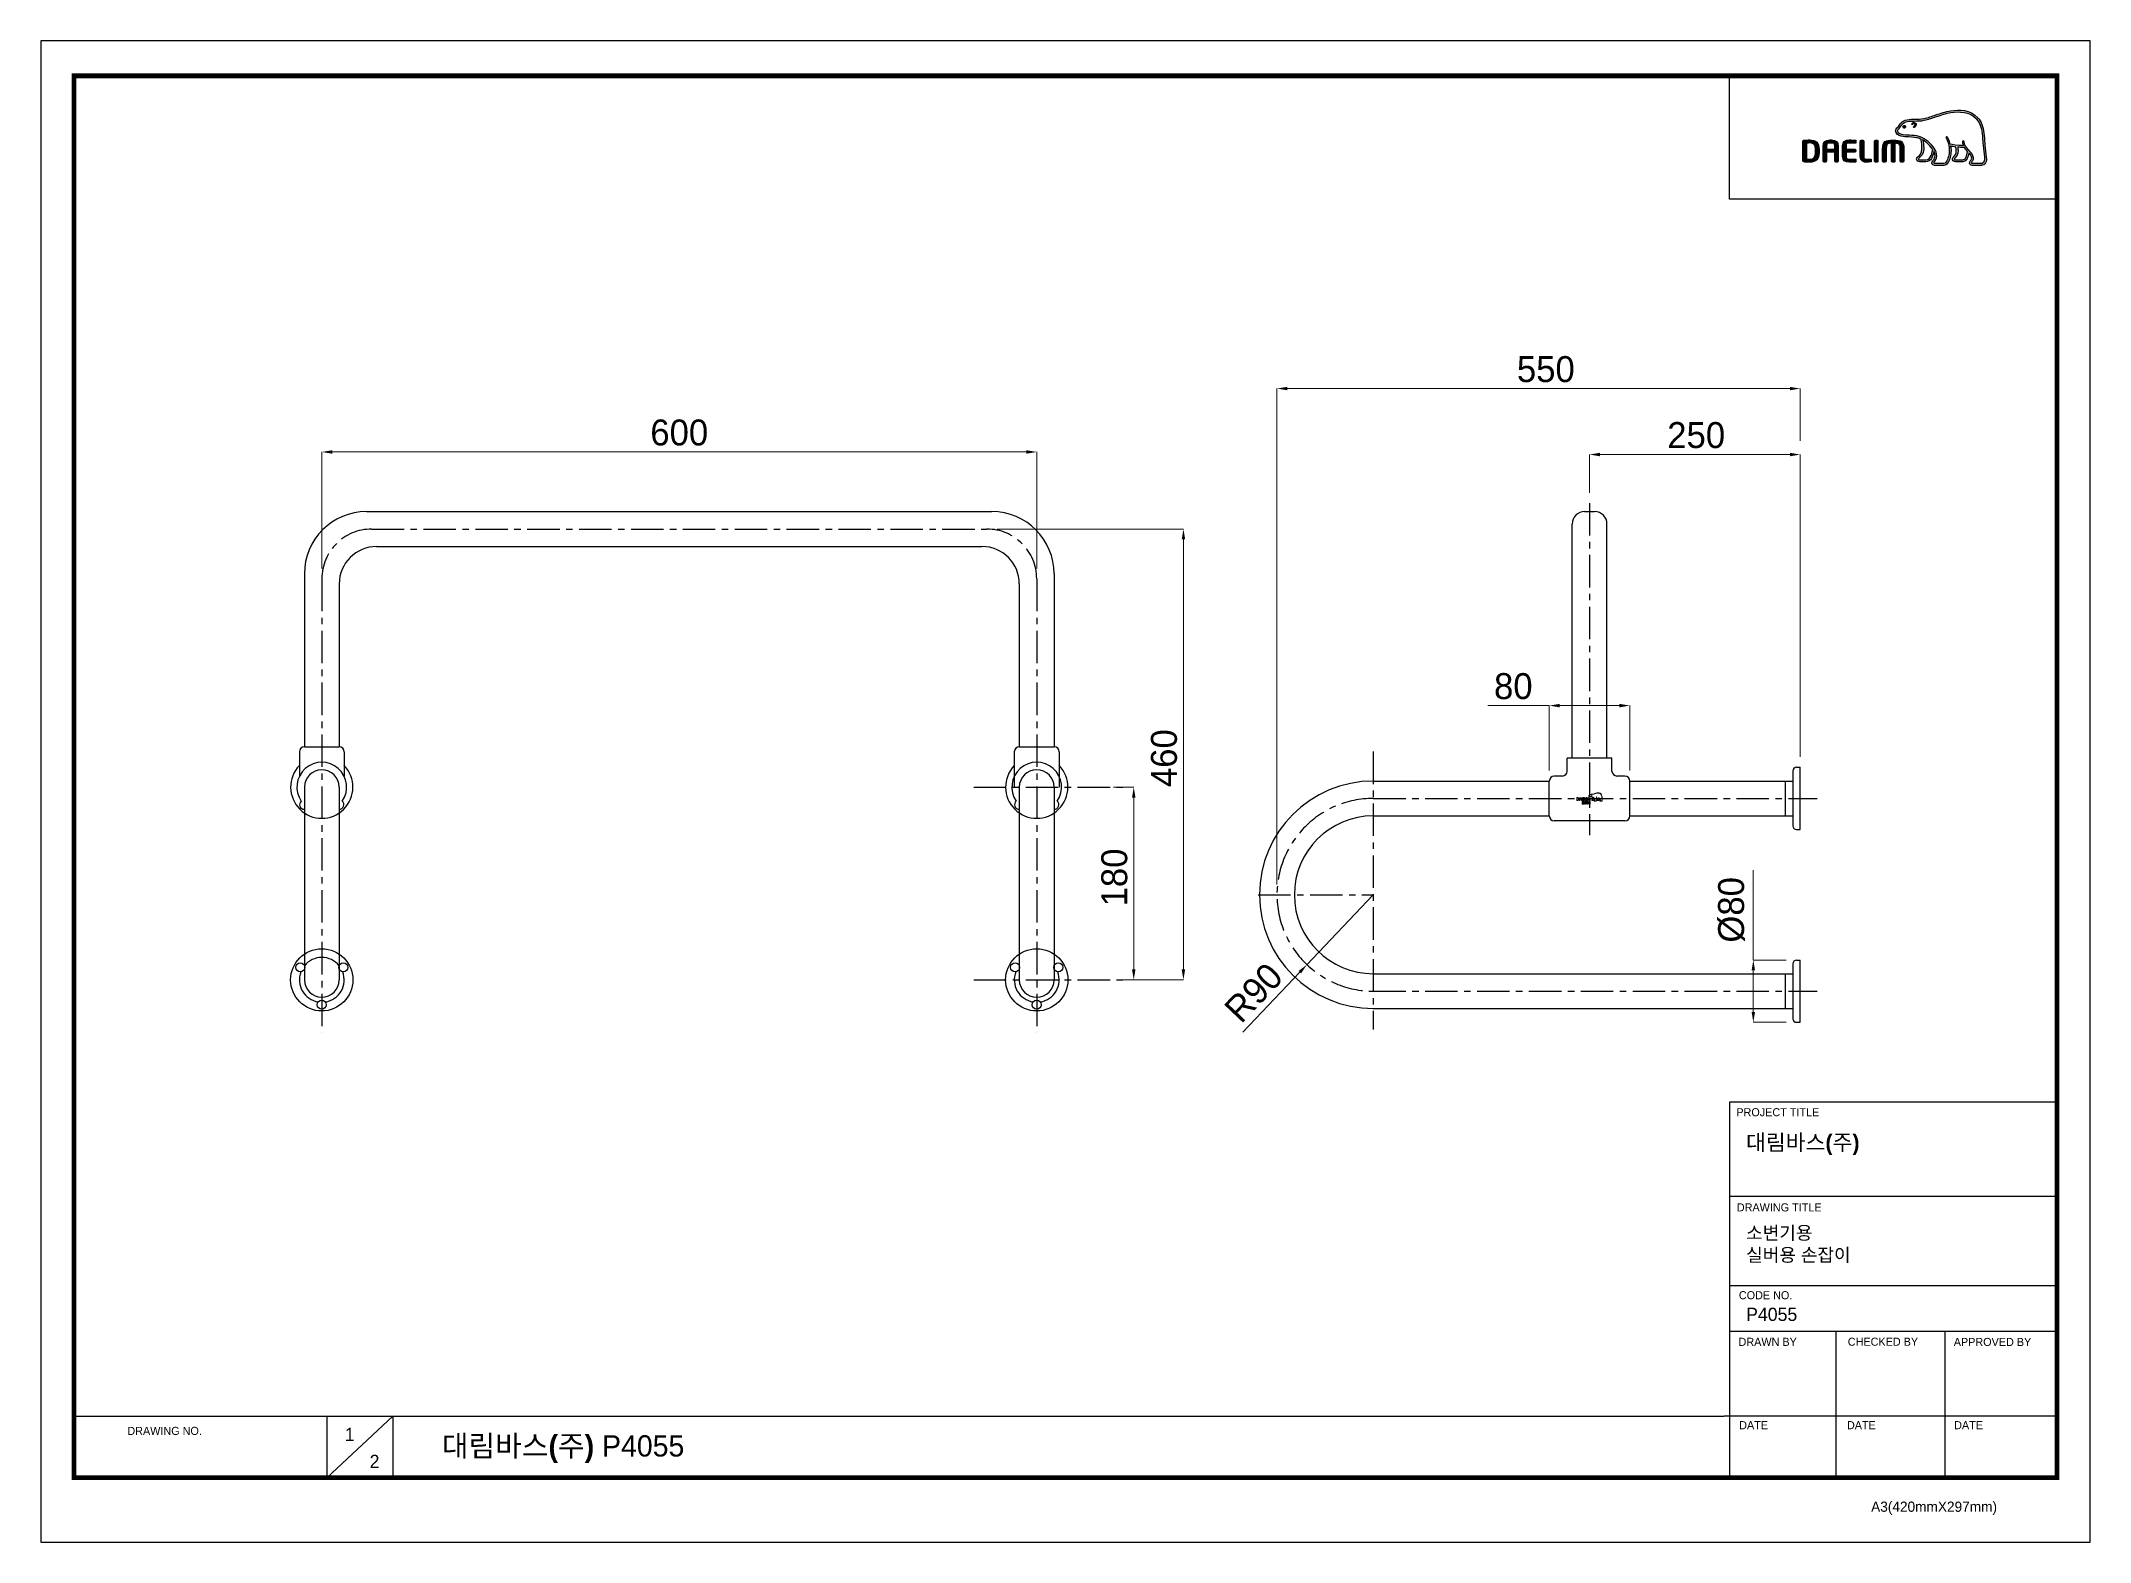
# Model space of a CAD drawing. Extents: x 0 to 790, y 0 to 579.
import ezdxf

# ---------------------------------------------------------------- set-up
doc = ezdxf.new("R2010")
doc.units = 0
doc.header["$LTSCALE"] = 10
doc.header["$MEASUREMENT"] = 0
doc.header["$PDMODE"] = 3
doc.header["$PDSIZE"] = -10
doc.linetypes.add('CENTER', pattern=[2, 1.25, -0.25, 0.25, -0.25])
doc.layers.get('0').update_dxf_attribs({"linetype": 'CONTINUOUS'})
doc.layers.get('DEFPOINTS').update_dxf_attribs({"linetype": 'CONTINUOUS'})
for name, color, linetype in [('1', 7, 'CONTINUOUS'), ('Layer 1', 7, 'CONTINUOUS'), ('레이어 1', 7, 'CONTINUOUS')]:
    doc.layers.add(name, color=color, linetype=linetype)
doc.styles.add('Daelim Dimension', font='')
doc.styles.get('Daelim Dimension').set_extended_font_data('나눔고딕')
doc.dimstyles.new('DEFAULT', dxfattribs={"dimscale": 2, "dimtxt": 2, "dimasz": 2, "dimexe": 0, "dimexo": 2, "dimgap": 1, "dimtad": 1, "dimdec": 0, "dimzin": 9, "dimdsep": 46, "dimtxsty": 'Daelim Dimension', "dimcen": 0.5, "dimclrd": 5, "dimclre": 5, "dimclrt": 256, "dimadec": 1, "dimazin": 0, "dimtfac": 1, "dimtdec": 0, "dimtix": 1, "dimtmove": 0, "dimatfit": 3, "dimfxl": 1, "dimtolj": 1, "dimtzin": 1, "dimlwd": 9, "dimlwe": 9, "dimarcsym": 0})

msp = doc.modelspace()

# ---------------------------------------------------------------- texts
at = {"color": 5, "ltscale": 40, "style": 'Daelim Dimension'}
for s, height, p in [('PROJECT TITLE', 3.1171, (653.54, 164.16)), ('DRAWING TITLE', 3.1171, (653.73, 127.47)), ('CODE NO.', 3.117, (654.52, 93.6)), ('DRAWN BY', 3.117, (654.39, 75.63)), ('CHECKED BY', 3.117, (696.51, 75.68)), ('APPROVED BY', 3.1171, (737.35, 75.58)), ('DRAWING NO.', 3.1171, (33.3, 41.29)), ('DATE', 3.117, (654.64, 43.5)), ('DATE', 3.117, (696.18, 43.5)), ('DATE', 3.117, (737.5, 43.5)), ('A3(420mmX297mm)', 3.9341, (705.5, 11.66))]:
    msp.add_text(s, height=height, dxfattribs=at).set_placement(p)
at = {"attachment_point": 1, "style": 'Daelim Dimension'}
for s, insert, char_height, width in [('{\\fPretendard Variable SemiBold|b0|i0|c129|p2;\\C7;대림바스(주)}', (657.24, 157.12), 6.1103, 98.2071), ('소변기용\\P실버용 손잡이', (657.3, 121.76), 5.101, 85.8447), ('P4055', (657.3, 90.34), 5.101, 85.8447), ('1', (117.12, 44.03), 5.1, 7.119), ('2', (126.69, 33.63), 5.1, 7.119)]:
    msp.add_mtext(s, dxfattribs=dict(at, insert=insert, char_height=char_height, width=width))
at = {"color": 2, "insert": (154.51, 41.16), "char_height": 8.198, "width": 362.8925, "attachment_point": 1, "style": 'Daelim Dimension'}
msp.add_mtext('{\\fPretendard Variable SemiBold|b0|i0|c129|p2;대림바스(주)} P4055', dxfattribs=at)

# ---------------------------------------------------------------- blocks, each defined once
blk = doc.blocks.new('*D7')
at = {"color": 5, "lineweight": 9, "transparency": 16777216}
for p, q in [((413.45, 291.06), (421.25, 291.06)), ((421.25, 287.06), (421.25, 220.76)), ((423.66, 216.76), (421.25, 216.76))]:
    blk.add_line(p, q, dxfattribs=at)
at = {"color": 5, "transparency": 16777216}
for points in [[(420.59, 287.06), (421.92, 287.06), (421.25, 291.06)], [(420.59, 220.76), (421.92, 220.76), (421.25, 216.76)]]:
    blk.add_solid(points, dxfattribs=at)
at = {"layer": 'DEFPOINTS', "color": 0, "transparency": 16777216}
for p in [(409.45, 291.06), (419.66, 216.76), (421.25, 216.76)]:
    blk.add_point(p, dxfattribs=at)
at = {"color": 7, "transparency": 16777216, "insert": (413.81, 256.23), "char_height": 10, "attachment_point": 5, "rotation": 90, "style": 'Daelim Dimension'}
blk.add_mtext('\\A1;180', dxfattribs=at)
blk = doc.blocks.new('*D1')
at = {"color": 5, "lineweight": 9, "transparency": 16777216}
for p, q in [((108.25, 375.36), (108.25, 420.29)), ((112.25, 420.29), (379.85, 420.29)), ((383.85, 375.36), (383.85, 420.29))]:
    blk.add_line(p, q, dxfattribs=at)
at = {"color": 5, "transparency": 16777216}
for points in [[(112.25, 420.96), (112.25, 419.63), (108.25, 420.29)], [(379.85, 420.96), (379.85, 419.63), (383.85, 420.29)]]:
    blk.add_solid(points, dxfattribs=at)
at = {"layer": 'DEFPOINTS', "color": 0, "transparency": 16777216}
for p in [(383.85, 420.29), (108.25, 371.36), (383.85, 371.36)]:
    blk.add_point(p, dxfattribs=at)
at = {"color": 7, "transparency": 16777216, "insert": (246.05, 427.74), "char_height": 10, "attachment_point": 5, "style": 'Daelim Dimension'}
blk.add_mtext('\\A1;600', dxfattribs=at)
blk = doc.blocks.new('*D2')
at = {"color": 5, "lineweight": 9, "transparency": 16777216}
for p, q in [((368.65, 390.56), (440.4, 390.56)), ((440.4, 386.56), (440.4, 220.76)), ((417.07, 216.76), (440.4, 216.76))]:
    blk.add_line(p, q, dxfattribs=at)
at = {"color": 5, "transparency": 16777216}
for points in [[(439.74, 386.56), (441.07, 386.56), (440.4, 390.56)], [(439.74, 220.76), (441.07, 220.76), (440.4, 216.76)]]:
    blk.add_solid(points, dxfattribs=at)
at = {"layer": 'DEFPOINTS', "color": 0, "transparency": 16777216}
for p in [(364.65, 390.56), (413.07, 216.76), (440.4, 216.76)]:
    blk.add_point(p, dxfattribs=at)
at = {"color": 7, "transparency": 16777216, "insert": (432.96, 302.23), "char_height": 10, "attachment_point": 5, "rotation": 90, "style": 'Daelim Dimension'}
blk.add_mtext('\\A1;460', dxfattribs=at)
blk = doc.blocks.new('*D3')
at = {"color": 5, "lineweight": 9, "transparency": 16777216}
for p, q in [((596.96, 404.6), (596.96, 419.3)), ((674.17, 419.3), (600.96, 419.3)), ((678.17, 302.7), (678.17, 419.3))]:
    blk.add_line(p, q, dxfattribs=at)
at = {"color": 5, "transparency": 16777216}
for points in [[(600.96, 419.97), (600.96, 418.63), (596.96, 419.3)], [(674.17, 419.97), (674.17, 418.63), (678.17, 419.3)]]:
    blk.add_solid(points, dxfattribs=at)
at = {"layer": 'DEFPOINTS', "color": 0, "transparency": 16777216}
for p in [(596.96, 419.3), (596.96, 400.6), (678.17, 298.7)]:
    blk.add_point(p, dxfattribs=at)
at = {"color": 7, "transparency": 16777216, "insert": (638.06, 426.74), "char_height": 10, "attachment_point": 5, "style": 'Daelim Dimension'}
blk.add_mtext('\\A1;250', dxfattribs=at)
blk = doc.blocks.new('*D4')
at = {"color": 5, "lineweight": 9, "transparency": 16777216}
for p, q in [((476.45, 253.55), (476.45, 444.74)), ((480.45, 444.74), (674.17, 444.74)), ((678.17, 424.55), (678.17, 444.74))]:
    blk.add_line(p, q, dxfattribs=at)
at = {"color": 5, "transparency": 16777216}
for points in [[(480.45, 445.4), (480.45, 444.07), (476.45, 444.74)], [(674.17, 445.4), (674.17, 444.07), (678.17, 444.74)]]:
    blk.add_solid(points, dxfattribs=at)
at = {"layer": 'DEFPOINTS', "color": 0, "transparency": 16777216}
for p in [(678.17, 444.74), (678.17, 420.55), (476.45, 249.55)]:
    blk.add_point(p, dxfattribs=at)
at = {"color": 7, "transparency": 16777216, "insert": (580.1, 452.17), "char_height": 10, "attachment_point": 5, "style": 'Daelim Dimension'}
blk.add_mtext('\\A1;550', dxfattribs=at)
blk = doc.blocks.new('*D5')
at = {"color": 5, "lineweight": 9, "transparency": 16777216}
for p, q in [((513.6, 249.55), (488.02, 222.61)), ((463.24, 196.53), (485.26, 219.71))]:
    blk.add_line(p, q, dxfattribs=at)
at = {"color": 5, "transparency": 16777216}
blk.add_solid([(484.78, 220.17), (485.75, 219.25), (488.02, 222.61)], dxfattribs=at)
at = {"layer": 'DEFPOINTS', "color": 0, "transparency": 16777216}
for p in [(513.6, 249.55), (488.02, 222.61)]:
    blk.add_point(p, dxfattribs=at)
at = {"color": 7, "transparency": 16777216, "insert": (467.48, 211.79), "char_height": 10, "attachment_point": 5, "rotation": 46.4719, "style": 'Daelim Dimension'}
blk.add_mtext('\\A1;R90', dxfattribs=at)
blk = doc.blocks.new('*D6')
at = {"color": 5, "lineweight": 9, "transparency": 16777216}
for p, q in [((660.09, 224.39), (660.09, 259.1)), ((672.73, 224.39), (660.09, 224.39)), ((660.09, 204.39), (660.09, 220.39)), ((672.73, 200.39), (660.09, 200.39))]:
    blk.add_line(p, q, dxfattribs=at)
at = {"color": 5, "transparency": 16777216}
for points in [[(659.42, 220.39), (660.75, 220.39), (660.09, 224.39)], [(659.42, 204.39), (660.75, 204.39), (660.09, 200.39)]]:
    blk.add_solid(points, dxfattribs=at)
at = {"layer": 'DEFPOINTS', "color": 0, "transparency": 16777216}
for p in [(676.73, 224.39), (660.09, 200.39), (676.73, 200.39)]:
    blk.add_point(p, dxfattribs=at)
at = {"color": 7, "transparency": 16777216, "insert": (651.7, 243.75), "char_height": 10, "attachment_point": 5, "rotation": 90, "style": 'Daelim Dimension'}
blk.add_mtext('\\A1;%%C80', dxfattribs=at)
blk = doc.blocks.new('*D0')
at = {"color": 5, "lineweight": 9, "transparency": 16777216}
for p, q in [((581.43, 322.5), (557.71, 322.5)), ((581.43, 297.42), (581.43, 322.5)), ((608.5, 322.5), (585.43, 322.5)), ((612.5, 297.42), (612.5, 322.5))]:
    blk.add_line(p, q, dxfattribs=at)
at = {"color": 5, "transparency": 16777216}
for points in [[(585.43, 323.17), (585.43, 321.83), (581.43, 322.5)], [(608.5, 323.17), (608.5, 321.83), (612.5, 322.5)]]:
    blk.add_solid(points, dxfattribs=at)
at = {"layer": 'DEFPOINTS', "color": 0, "transparency": 16777216}
for p in [(581.43, 322.5), (581.43, 293.42), (612.5, 293.42)]:
    blk.add_point(p, dxfattribs=at)
at = {"color": 7, "transparency": 16777216, "insert": (567.57, 329.94), "char_height": 10, "attachment_point": 5, "style": 'Daelim Dimension'}
blk.add_mtext('\\A1;80', dxfattribs=at)

# ---------------------------------------------------------------- dimensions: what is measured, and where the dimension line sits
for base, p1, p2, text, picture, middle in [((678.17, 444.74), (476.45, 249.55), (678.17, 420.55), '550', '*D4', (580.1, 444.74)), ((596.96, 419.3), (678.17, 298.7), (596.96, 400.6), '250', '*D3', (638.06, 419.3))]:
    dim = msp.add_linear_dim(base=base, p1=p1, p2=p2, text=text, dimstyle='DEFAULT', override={"dimtxt": 5, "dimclrd": 5, "dimclre": 5, "dimclrt": 7})
    dim.commit()
    dim.dimension.update_dxf_attribs({"geometry": picture, "text_midpoint": middle, "dimtype": 128})
dim = msp.add_linear_dim(base=(383.85, 420.29), p1=(108.25, 371.36), p2=(383.85, 371.36), text='600', dimstyle='DEFAULT', override={"dimtxt": 5, "dimclrd": 5, "dimclre": 5, "dimclrt": 7})
dim.commit()
dim.dimension.update_dxf_attribs({"geometry": '*D1', "text_midpoint": (246.05, 427.74)})
for base, p1, p2, angle, text, override, picture, middle in [((440.4, 216.76), (364.65, 390.56), (413.07, 216.76), 90, '460', {"dimtxt": 5, "dimclrd": 5, "dimclre": 5, "dimclrt": 7}, '*D2', (440.4, 302.23)), ((581.43, 322.5), (612.5, 293.42), (581.43, 293.42), 180, '80', {"dimtxt": 5, "dimclrd": 5, "dimclre": 5, "dimclrt": 7}, '*D0', (567.57, 322.5)), ((421.25, 216.76), (409.45, 291.06), (419.66, 216.76), 90, '180', {"dimtxt": 5, "dimclrd": 5, "dimclre": 5, "dimclrt": 7}, '*D7', (421.25, 256.23)), ((660.09, 200.39), (676.73, 224.39), (676.73, 200.39), 90, '%%C80', {"dimtxt": 5, "dimclrt": 7}, '*D6', (660.09, 243.75))]:
    dim = msp.add_linear_dim(base=base, p1=p1, p2=p2, angle=angle, text=text, dimstyle='DEFAULT', override=override)
    dim.commit()
    dim.dimension.update_dxf_attribs({"geometry": picture, "text_midpoint": middle, "dimtype": 128})
dim = msp.add_radius_dim(center=(513.6, 249.55), mpoint=(488.02, 222.61), text='R90', dimstyle='DEFAULT', override={"dimtxt": 5, "dimclrd": 5, "dimclre": 5, "dimclrt": 7})
dim.commit()
dim.dimension.update_dxf_attribs({"geometry": '*D5', "text_midpoint": (467.48, 211.79)})

# ---------------------------------------------------------------- hatches: boundary and pattern name
at = {"layer": '레이어 1'}
h = msp.add_hatch(color=5, dxfattribs=at)
h.dxf.hatch_style = 1
edge = h.paths.add_edge_path(flags=16)
edge.add_spline(control_points=[(748.8, 531.89), (748.46, 531.51), (748.03, 531.5), (748.01, 531.5), (748.01, 531.5), (744.54, 531.5), (744.54, 531.5), (744.42, 531.5), (744.32, 531.53), (744.26, 531.6), (744.2, 531.65), (744.18, 531.73), (744.18, 531.82), (744.18, 532.02), (744.32, 532.2), (744.47, 532.39), (744.61, 532.57), (744.75, 532.74), (744.82, 532.95), (745.01, 533.46), (744.99, 534), (744.76, 534.48), (744.36, 535.35), (743.75, 536.03), (743.16, 536.69), (743.16, 536.69), (742.96, 536.91), (742.96, 536.91), (742.2, 537.77), (741.41, 538.65), (741.34, 539.84), (741.33, 540.08), (741.22, 540.22), (741.07, 540.21), (741.07, 540.21), (740.84, 540.11), (740.84, 540.11), (740.78, 540.04), (740.75, 539.94), (740.75, 539.83), (740.75, 539.83), (740.75, 539.79), (740.75, 539.79), (740.78, 539.35), (740.88, 538.93), (741.06, 538.49), (741.06, 538.49), (741.08, 538.45), (741.08, 538.45), (741.08, 538.45), (741.03, 538.44), (741.03, 538.44), (738.81, 538.36), (736.63, 538.78), (735.99, 538.93), (735.59, 540.52), (734.95, 541.57), (734.92, 541.62), (734.87, 541.7), (734.79, 541.77), (734.72, 541.79), (734.72, 541.79), (734.53, 541.76), (734.51, 541.76), (734.49, 541.73), (734.46, 541.69), (734.39, 541.59), (734.39, 541.59), (734.38, 541.51), (734.38, 541.51), (734.38, 541.51), (734.44, 541.3), (734.44, 541.3), (734.49, 541.22), (735.63, 539.22), (735.63, 536.57), (735.63, 534.94), (735.2, 533.4), (734.35, 531.99), (734.15, 531.65), (733.88, 531.5), (733.49, 531.5), (733.49, 531.5), (730.07, 531.5), (730.07, 531.5), (729.96, 531.5), (729.72, 531.58), (729.72, 531.83), (729.72, 531.96), (729.85, 532.19), (730.06, 532.42), (731.48, 534.01), (730.66, 536.48), (729.3, 538.11), (727.98, 539.68), (725.83, 541.66), (723.07, 542.16), (722.09, 542.33), (720.48, 542.42), (719.18, 542.5), (719.18, 542.5), (717.87, 542.58), (717.87, 542.58), (717.19, 542.63), (716.08, 543.04), (715.74, 543.68), (715.6, 543.95), (715.61, 544.22), (715.79, 544.53), (715.91, 544.72), (716.06, 544.88), (716.26, 545.07), (716.47, 545.29), (716.69, 545.52), (716.87, 545.82), (716.87, 545.82), (716.92, 545.91), (716.92, 545.91), (717.58, 547.17), (718.93, 547.84), (720.95, 547.89), (720.95, 547.89), (722.09, 547.9), (722.09, 547.9), (723.35, 547.91), (724.77, 547.92), (725.93, 548.17), (727.57, 548.52), (729.22, 549.08), (730.67, 549.58), (730.67, 549.58), (730.71, 549.59), (730.71, 549.59), (732.51, 550.21), (734.36, 550.84), (736.26, 551.15), (739.3, 551.65), (743.47, 551.63), (746.09, 548.69), (747.3, 547.33), (748.05, 545.45), (748.3, 543.12), (748.3, 543.12), (748.29, 543.12), (748.29, 543.13), (748.31, 543.08), (748.33, 542.82), (748.43, 541.34), (748.47, 540.62), (748.5, 539.88), (748.69, 538.51), (748.69, 538.51), (749.21, 533.93), (749.21, 533.93), (749.21, 533.93), (749.25, 533.37), (749.25, 533.37), (749.25, 532.71), (749.1, 532.21), (748.8, 531.89)], knot_values=[0, 0, 0, 0, 1, 1, 1, 2, 2, 2, 3, 3, 3, 4, 4, 4, 5, 5, 5, 6, 6, 6, 7, 7, 7, 8, 8, 8, 9, 9, 9, 10, 10, 10, 11, 11, 11, 12, 12, 12, 13, 13, 13, 14, 14, 14, 15, 15, 15, 16, 16, 16, 17, 17, 17, 18, 18, 18, 19, 19, 19, 20, 20, 20, 21, 21, 21, 22, 22, 22, 23, 23, 23, 24, 24, 24, 25, 25, 25, 26, 26, 26, 27, 27, 27, 28, 28, 28, 29, 29, 29, 30, 30, 30, 31, 31, 31, 32, 32, 32, 33, 33, 33, 34, 34, 34, 35, 35, 35, 36, 36, 36, 37, 37, 37, 38, 38, 38, 39, 39, 39, 40, 40, 40, 41, 41, 41, 42, 42, 42, 43, 43, 43, 44, 44, 44, 45, 45, 45, 46, 46, 46, 47, 47, 47, 48, 48, 48, 49, 49, 49, 50, 50, 50, 51, 51, 51, 52, 52, 52, 53, 53, 53, 53], degree=3, periodic=0)
edge = h.paths.add_edge_path(flags=16)
edge.add_spline(control_points=[(740.8, 532.88), (740.8, 532.88), (737.97, 532.88), (737.97, 532.88), (737.76, 532.88), (737.6, 533.04), (737.6, 533.26), (737.6, 533.41), (737.72, 533.59), (737.85, 533.72), (738.42, 534.27), (739.01, 535.03), (739.01, 536.47), (739.01, 536.47), (738.97, 537.12), (738.97, 537.13), (738.97, 537.13), (738.87, 537.76), (738.87, 537.76), (738.87, 537.76), (738.86, 537.8), (738.86, 537.8), (738.86, 537.8), (738.9, 537.8), (738.9, 537.8), (739.43, 537.76), (740.46, 537.7), (741.43, 537.75), (741.68, 537.35), (742.08, 536.85), (742.67, 536.17), (742.64, 535.83), (742.36, 532.88), (740.8, 532.88)], knot_values=[0, 0, 0, 0, 1, 1, 1, 2, 2, 2, 3, 3, 3, 4, 4, 4, 5, 5, 5, 6, 6, 6, 7, 7, 7, 8, 8, 8, 9, 9, 9, 10, 10, 10, 11, 11, 11, 11], degree=3, periodic=0)
edge = h.paths.add_edge_path(flags=16)
edge.add_spline(control_points=[(726.62, 532.88), (726.62, 532.88), (724.14, 532.88), (724.14, 532.88), (723.95, 532.88), (723.75, 533.03), (723.75, 533.26), (723.75, 533.39), (723.87, 533.56), (724.08, 533.73), (724.71, 534.23), (725.66, 534.99), (725.76, 537.08), (725.76, 537.08), (725.77, 537.65), (725.77, 537.65), (725.77, 538.54), (725.57, 539.61), (725.38, 540.57), (725.38, 540.57), (725.35, 540.67), (725.35, 540.67), (725.35, 540.67), (725.43, 540.6), (725.43, 540.6), (725.8, 540.38), (727.82, 539), (729.26, 536.97), (729.14, 536.01), (728.6, 532.88), (726.62, 532.88)], knot_values=[0, 0, 0, 0, 1, 1, 1, 2, 2, 2, 3, 3, 3, 4, 4, 4, 5, 5, 5, 6, 6, 6, 7, 7, 7, 8, 8, 8, 9, 9, 9, 10, 10, 10, 10], degree=3, periodic=0)
edge = h.paths.add_edge_path()
edge.add_spline(control_points=[(749.91, 534), (749.91, 534), (749.39, 538.61), (749.39, 538.61), (749.19, 539.98), (749.16, 540.72), (749.14, 541.37), (749.14, 541.37), (749.01, 543.19), (749.01, 543.19), (748.73, 545.67), (747.93, 547.68), (746.62, 549.15), (743.78, 552.34), (739.36, 552.37), (736.14, 551.84), (734.17, 551.52), (732.29, 550.87), (730.47, 550.25), (730.47, 550.25), (730.41, 550.23), (730.41, 550.23), (728.98, 549.74), (727.37, 549.19), (725.78, 548.85), (724.69, 548.62), (723.33, 548.61), (722.12, 548.6), (722.12, 548.6), (720.93, 548.59), (720.93, 548.59), (718.64, 548.53), (717.08, 547.74), (716.29, 546.23), (716.29, 546.23), (716.25, 546.16), (716.25, 546.16), (716.12, 545.94), (715.93, 545.74), (715.76, 545.57), (715.57, 545.38), (715.35, 545.16), (715.19, 544.88), (715.02, 544.6), (714.94, 544.32), (714.94, 544.04), (714.94, 543.81), (715, 543.58), (715.12, 543.36), (715.6, 542.44), (716.99, 541.94), (717.82, 541.88), (717.82, 541.88), (719.04, 541.8), (719.07, 541.8), (720.29, 541.73), (721.96, 541.64), (722.94, 541.46), (723.51, 541.36), (724.16, 541.16), (724.76, 540.88), (724.8, 540.72), (725.11, 539.34), (725.11, 537.65), (725.11, 537.65), (725.1, 537.11), (725.1, 537.11), (725.01, 535.32), (724.23, 534.7), (723.66, 534.24), (723.6, 534.19), (723.09, 533.77), (723.05, 533.26), (723.03, 532.98), (723.11, 532.71), (723.28, 532.53), (723.47, 532.32), (723.76, 532.22), (724.14, 532.22), (724.14, 532.22), (726.62, 532.22), (726.62, 532.22), (728.47, 532.22), (729.39, 534.22), (729.67, 536.09), (729.67, 536.09), (729.68, 536.35), (729.68, 536.35), (729.68, 536.35), (729.75, 536.22), (729.75, 536.22), (729.99, 535.69), (730.14, 535.06), (730.14, 534.58), (730.14, 533.91), (729.93, 533.33), (729.53, 532.89), (729.44, 532.79), (728.94, 532.28), (728.94, 531.76), (728.94, 531.76), (728.94, 531.68), (728.94, 531.68), (729.01, 531.07), (729.51, 530.8), (729.96, 530.8), (729.96, 530.8), (733.49, 530.8), (733.49, 530.8), (734.12, 530.8), (734.63, 531.09), (734.95, 531.63), (735.85, 533.12), (736.31, 534.73), (736.31, 536.43), (736.31, 536.96), (736.26, 537.53), (736.16, 538.12), (736.16, 538.12), (736.15, 538.16), (736.15, 538.16), (736.15, 538.16), (736.2, 538.15), (736.2, 538.15), (736.62, 538.07), (737.3, 537.95), (738.15, 537.86), (738.15, 537.86), (738.17, 537.86), (738.17, 537.86), (738.17, 537.86), (738.28, 537.21), (738.28, 537.21), (738.28, 537.21), (738.31, 537.06), (738.31, 537.06), (738.31, 537.06), (738.34, 536.49), (738.34, 536.49), (738.34, 535.11), (737.72, 534.52), (737.38, 534.2), (737.38, 534.19), (736.91, 533.72), (736.86, 533.3), (736.86, 533.3), (736.85, 533.17), (736.85, 533.17), (736.85, 533.04), (736.88, 532.78), (737.11, 532.54), (737.31, 532.32), (737.63, 532.22), (738.05, 532.22), (738.05, 532.22), (740.8, 532.22), (740.8, 532.22), (742.46, 532.22), (742.96, 534.34), (743.17, 535.53), (743.17, 535.53), (743.18, 535.65), (743.18, 535.65), (743.18, 535.65), (743.24, 535.56), (743.24, 535.56), (743.63, 535.07), (743.96, 534.52), (744.13, 534.18), (744.21, 534.01), (744.26, 533.81), (744.26, 533.61), (744.26, 533.61), (744.2, 533.22), (744.2, 533.22), (744.13, 533), (743.98, 532.8), (743.84, 532.61), (743.63, 532.33), (743.41, 532.05), (743.41, 531.7), (743.41, 531.7), (743.43, 531.51), (743.43, 531.51), (743.53, 531.05), (743.9, 530.8), (744.48, 530.8), (744.48, 530.8), (748.01, 530.8), (748.01, 530.8), (748.08, 530.8), (748.77, 530.82), (749.31, 531.4), (749.74, 531.87), (749.95, 532.51), (749.95, 533.36), (749.95, 533.36), (749.91, 534), (749.91, 534)], knot_values=[0, 0, 0, 0, 1, 1, 1, 2, 2, 2, 3, 3, 3, 4, 4, 4, 5, 5, 5, 6, 6, 6, 7, 7, 7, 8, 8, 8, 9, 9, 9, 10, 10, 10, 11, 11, 11, 12, 12, 12, 13, 13, 13, 14, 14, 14, 15, 15, 15, 16, 16, 16, 17, 17, 17, 18, 18, 18, 19, 19, 19, 20, 20, 20, 21, 21, 21, 22, 22, 22, 23, 23, 23, 24, 24, 24, 25, 25, 25, 26, 26, 26, 27, 27, 27, 28, 28, 28, 29, 29, 29, 30, 30, 30, 31, 31, 31, 32, 32, 32, 33, 33, 33, 34, 34, 34, 35, 35, 35, 36, 36, 36, 37, 37, 37, 38, 38, 38, 39, 39, 39, 40, 40, 40, 41, 41, 41, 42, 42, 42, 43, 43, 43, 44, 44, 44, 45, 45, 45, 46, 46, 46, 47, 47, 47, 48, 48, 48, 49, 49, 49, 50, 50, 50, 51, 51, 51, 52, 52, 52, 53, 53, 53, 54, 54, 54, 55, 55, 55, 56, 56, 56, 57, 57, 57, 58, 58, 58, 59, 59, 59, 60, 60, 60, 61, 61, 61, 62, 62, 62, 63, 63, 63, 64, 64, 64, 65, 65, 65, 66, 66, 66, 66], degree=3, periodic=0)
edge = h.paths.add_edge_path(flags=0)
edge.add_spline(control_points=[(717.76, 545.9), (717.76, 545.9), (718.28, 546.14), (718.91, 545.89), (718.91, 545.89), (718.99, 545.86), (718.89, 545.71), (718.58, 545.3), (718.27, 545.21), (718.27, 545.21), (718.27, 545.21), (718.05, 545.13), (717.93, 545.28), (717.68, 545.57), (717.67, 545.74), (717.67, 545.74), (717.67, 545.74), (717.64, 545.87), (717.76, 545.9)], knot_values=[0, 0, 0, 0, 1, 1, 1, 2, 2, 2, 3, 3, 3, 4, 4, 4, 5, 5, 5, 6, 6, 6, 6], degree=3, periodic=0)
edge = h.paths.add_edge_path(flags=0)
edge.add_spline(control_points=[(721.15, 546.85), (721.07, 546.76), (721.07, 546.62), (721.15, 546.55), (721.23, 546.48), (721.37, 546.5), (721.44, 546.58), (721.48, 546.62), (721.9, 547.12), (722.27, 546.87), (722.4, 546.77), (722.46, 546.64), (722.44, 546.46), (722.4, 546.18), (722.16, 545.86), (721.99, 545.76), (721.9, 545.7), (721.83, 545.57), (721.88, 545.47), (721.92, 545.37), (722.05, 545.34), (722.15, 545.39), (722.46, 545.54), (722.84, 546.02), (722.89, 546.48), (722.93, 546.79), (722.79, 547.05), (722.53, 547.22), (721.99, 547.61), (721.38, 547.09), (721.15, 546.85)], knot_values=[0, 0, 0, 0, 1, 1, 1, 2, 2, 2, 3, 3, 3, 4, 4, 4, 5, 5, 5, 6, 6, 6, 7, 7, 7, 8, 8, 8, 9, 9, 9, 10, 10, 10, 10], degree=3, periodic=0)
edge = h.paths.add_edge_path(flags=0)
edge.add_spline(control_points=[(721.08, 546.47), (721.08, 546.47), (721.08, 546.47), (721.08, 546.47), (721.08, 546.47), (721.08, 546.47), (721.08, 546.47)], knot_values=[0, 0, 0, 0, 1, 1, 1, 2, 2, 2, 2], degree=3, periodic=0)
h = msp.add_hatch(color=5, dxfattribs=at)
h.dxf.hatch_style = 2
edge = h.paths.add_edge_path()
edge.add_spline(control_points=[(717.76, 545.9), (717.76, 545.9), (718.28, 546.14), (718.91, 545.89), (718.91, 545.89), (718.99, 545.86), (718.89, 545.71), (718.58, 545.3), (718.27, 545.21), (718.27, 545.21), (718.27, 545.21), (718.05, 545.13), (717.93, 545.28), (717.68, 545.57), (717.67, 545.74), (717.67, 545.74), (717.67, 545.74), (717.64, 545.87), (717.76, 545.9)], knot_values=[0, 0, 0, 0, 1, 1, 1, 2, 2, 2, 3, 3, 3, 4, 4, 4, 5, 5, 5, 6, 6, 6, 6], degree=3, periodic=0)
h = msp.add_hatch(color=5, dxfattribs=at)
h.dxf.hatch_style = 2
edge = h.paths.add_edge_path()
edge.add_spline(control_points=[(721.15, 546.85), (721.07, 546.76), (721.07, 546.62), (721.15, 546.55), (721.23, 546.48), (721.37, 546.5), (721.44, 546.58), (721.48, 546.62), (721.9, 547.12), (722.27, 546.87), (722.4, 546.77), (722.46, 546.64), (722.44, 546.46), (722.4, 546.18), (722.16, 545.86), (721.99, 545.76), (721.9, 545.7), (721.83, 545.57), (721.88, 545.47), (721.92, 545.37), (722.05, 545.34), (722.15, 545.39), (722.46, 545.54), (722.84, 546.02), (722.89, 546.48), (722.93, 546.79), (722.79, 547.05), (722.53, 547.22), (721.99, 547.61), (721.38, 547.09), (721.15, 546.85)], knot_values=[0, 0, 0, 0, 1, 1, 1, 2, 2, 2, 3, 3, 3, 4, 4, 4, 5, 5, 5, 6, 6, 6, 7, 7, 7, 8, 8, 8, 9, 9, 9, 10, 10, 10, 10], degree=3, periodic=0)
h = msp.add_hatch(color=5, dxfattribs=at)
h.dxf.hatch_style = 2
edge = h.paths.add_edge_path()
edge.add_spline(control_points=[(684.1, 535.57), (684.1, 533.96), (683.37, 533.18), (681.86, 533.18), (681.86, 533.18), (680.82, 533.2), (680.55, 533.2), (680.55, 533.2), (680.55, 539.37), (680.55, 539.37), (681.09, 539.42), (681.85, 539.43), (681.86, 539.43), (683.41, 539.43), (684.1, 538.7), (684.1, 537.04), (684.1, 537.04), (684.1, 535.57), (684.1, 535.57)], knot_values=[0, 0, 0, 0, 1, 1, 1, 2, 2, 2, 3, 3, 3, 4, 4, 4, 5, 5, 5, 6, 6, 6, 6], degree=3, periodic=0)
edge = h.paths.add_edge_path()
edge.add_spline(control_points=[(681.86, 540.59), (681.02, 540.59), (679.93, 540.54), (679.57, 540.48), (679.35, 540.45), (679.21, 540.28), (679.21, 540.06), (679.21, 540.06), (679.21, 532.55), (679.21, 532.55), (679.21, 532.32), (679.35, 532.16), (679.58, 532.13), (679.92, 532.07), (681.01, 532.02), (681.86, 532.02), (684.2, 532.02), (685.44, 533.25), (685.44, 535.57), (685.44, 535.57), (685.44, 537.04), (685.44, 537.04), (685.44, 539.36), (684.2, 540.59), (681.86, 540.59)], knot_values=[0, 0, 0, 0, 1, 1, 1, 2, 2, 2, 3, 3, 3, 4, 4, 4, 5, 5, 5, 6, 6, 6, 7, 7, 7, 8, 8, 8, 8], degree=3, periodic=0)
h = msp.add_hatch(color=5, dxfattribs=at)
h.dxf.hatch_style = 2
edge = h.paths.add_edge_path()
edge.add_spline(control_points=[(691.48, 537.05), (691.48, 537.05), (688.32, 537.05), (688.32, 537.05), (688.32, 537.17), (688.32, 538.18), (688.32, 538.18), (688.32, 539.23), (688.63, 539.41), (689.57, 539.41), (689.57, 539.41), (690.23, 539.41), (690.23, 539.41), (691.17, 539.41), (691.48, 539.23), (691.48, 538.18), (691.48, 538.18), (691.48, 537.17), (691.48, 537.05)], knot_values=[0, 0, 0, 0, 1, 1, 1, 2, 2, 2, 3, 3, 3, 4, 4, 4, 5, 5, 5, 6, 6, 6, 6], degree=3, periodic=0)
edge = h.paths.add_edge_path()
edge.add_spline(control_points=[(690.23, 540.59), (690.23, 540.59), (689.57, 540.59), (689.57, 540.59), (687.78, 540.59), (686.99, 539.85), (686.99, 538.18), (686.99, 538.18), (686.99, 532.47), (686.99, 532.47), (686.99, 532.26), (687.15, 532.09), (687.34, 532.09), (687.34, 532.09), (687.97, 532.09), (687.97, 532.09), (688.19, 532.09), (688.32, 532.28), (688.32, 532.47), (688.32, 532.47), (688.32, 535.75), (688.32, 535.88), (688.32, 535.88), (691.48, 535.88), (691.48, 535.88), (691.48, 535.75), (691.48, 532.47), (691.48, 532.47), (691.48, 532.26), (691.64, 532.09), (691.84, 532.09), (691.84, 532.09), (692.46, 532.09), (692.46, 532.09), (692.67, 532.09), (692.82, 532.29), (692.82, 532.47), (692.82, 532.47), (692.82, 538.18), (692.82, 538.18), (692.82, 539.85), (692.02, 540.59), (690.23, 540.59)], knot_values=[0, 0, 0, 0, 1, 1, 1, 2, 2, 2, 3, 3, 3, 4, 4, 4, 5, 5, 5, 6, 6, 6, 7, 7, 7, 8, 8, 8, 9, 9, 9, 10, 10, 10, 11, 11, 11, 12, 12, 12, 13, 13, 13, 14, 14, 14, 14], degree=3, periodic=0)
h = msp.add_hatch(color=5, dxfattribs=at)
h.dxf.hatch_style = 2
edge = h.paths.add_edge_path()
edge.add_spline(control_points=[(694.52, 538.41), (694.52, 538.41), (694.52, 534.2), (694.52, 534.2), (694.52, 532.73), (695.36, 532.02), (697.09, 532.02), (697.85, 532.02), (698.89, 532.03), (699.3, 532.07), (699.3, 532.07), (699.5, 532.09), (699.5, 532.09), (699.5, 532.09), (699.56, 532.1), (699.56, 532.1), (699.56, 532.1), (699.56, 533.22), (699.56, 533.22), (699.56, 533.22), (697.09, 533.22), (697.09, 533.22), (695.86, 533.22), (695.86, 533.57), (695.86, 534.2), (695.86, 534.2), (695.86, 535.76), (695.86, 535.88), (695.98, 535.88), (699.18, 535.88), (699.18, 535.88), (699.39, 535.88), (699.56, 536.05), (699.56, 536.25), (699.56, 536.25), (699.56, 536.67), (699.56, 536.67), (699.56, 536.88), (699.39, 537.04), (699.18, 537.04), (699.18, 537.04), (695.98, 537.04), (695.86, 537.04), (695.86, 537.16), (695.86, 538.41), (695.86, 538.41), (695.86, 539.04), (695.86, 539.39), (697.09, 539.39), (697.09, 539.39), (699.56, 539.38), (699.56, 539.38), (699.56, 539.38), (699.56, 540.5), (699.56, 540.5), (699.56, 540.5), (699.3, 540.53), (699.3, 540.53), (698.82, 540.57), (697.7, 540.59), (697.09, 540.59), (695.36, 540.59), (694.52, 539.88), (694.52, 538.41)], knot_values=[0, 0, 0, 0, 1, 1, 1, 2, 2, 2, 3, 3, 3, 4, 4, 4, 5, 5, 5, 6, 6, 6, 7, 7, 7, 8, 8, 8, 9, 9, 9, 10, 10, 10, 11, 11, 11, 12, 12, 12, 13, 13, 13, 14, 14, 14, 15, 15, 15, 16, 16, 16, 17, 17, 17, 18, 18, 18, 19, 19, 19, 20, 20, 20, 21, 21, 21, 21], degree=3, periodic=0)
h = msp.add_hatch(color=5, dxfattribs=at)
h.dxf.hatch_style = 2
edge = h.paths.add_edge_path()
edge.add_spline(control_points=[(701.71, 540.52), (701.5, 540.52), (701.33, 540.35), (701.33, 540.14), (701.33, 540.14), (701.33, 534.2), (701.33, 534.2), (701.33, 532.27), (702.65, 532.02), (703.8, 532.02), (704.64, 532.02), (704.86, 532.05), (705.11, 532.1), (705.11, 532.1), (705.25, 532.12), (705.25, 532.12), (705.25, 532.12), (705.45, 532.14), (705.45, 532.14), (705.45, 532.14), (705.51, 532.15), (705.51, 532.15), (705.51, 532.15), (705.51, 533.22), (705.51, 533.22), (705.51, 533.22), (703.81, 533.22), (703.81, 533.22), (702.66, 533.22), (702.66, 533.65), (702.66, 534.07), (702.66, 534.07), (702.66, 540.14), (702.66, 540.14), (702.66, 540.35), (702.49, 540.52), (702.29, 540.52), (702.29, 540.52), (701.71, 540.52), (701.71, 540.52)], knot_values=[0, 0, 0, 0, 1, 1, 1, 2, 2, 2, 3, 3, 3, 4, 4, 4, 5, 5, 5, 6, 6, 6, 7, 7, 7, 8, 8, 8, 9, 9, 9, 10, 10, 10, 11, 11, 11, 12, 12, 12, 13, 13, 13, 13], degree=3, periodic=0)
h = msp.add_hatch(color=5, dxfattribs=at)
h.dxf.hatch_style = 2
edge = h.paths.add_edge_path()
edge.add_spline(control_points=[(707.16, 540.52), (706.94, 540.52), (706.81, 540.33), (706.81, 540.15), (706.81, 540.15), (706.81, 532.47), (706.81, 532.47), (706.81, 532.26), (706.97, 532.09), (707.16, 532.09), (707.16, 532.09), (707.79, 532.09), (707.79, 532.09), (708.01, 532.09), (708.14, 532.28), (708.14, 532.47), (708.14, 532.47), (708.14, 540.15), (708.14, 540.15), (708.14, 540.36), (707.99, 540.52), (707.79, 540.52), (707.79, 540.52), (707.16, 540.52), (707.16, 540.52)], knot_values=[0, 0, 0, 0, 1, 1, 1, 2, 2, 2, 3, 3, 3, 4, 4, 4, 5, 5, 5, 6, 6, 6, 7, 7, 7, 8, 8, 8, 8], degree=3, periodic=0)
h = msp.add_hatch(color=5, dxfattribs=at)
h.dxf.hatch_style = 2
edge = h.paths.add_edge_path()
edge.add_spline(control_points=[(709.94, 537.2), (709.94, 537.2), (709.94, 532.47), (709.94, 532.47), (709.94, 532.26), (710.1, 532.09), (710.3, 532.09), (710.3, 532.09), (710.93, 532.09), (710.93, 532.09), (711.16, 532.09), (711.29, 532.28), (711.29, 532.47), (711.29, 532.47), (711.29, 537.08), (711.29, 537.08), (711.29, 539.12), (711.63, 539.31), (713.36, 539.32), (713.36, 539.19), (713.36, 532.47), (713.36, 532.47), (713.36, 532.25), (713.51, 532.09), (713.71, 532.09), (713.71, 532.09), (714.33, 532.09), (714.33, 532.09), (714.56, 532.09), (714.69, 532.28), (714.69, 532.47), (714.69, 532.47), (714.69, 539.17), (714.69, 539.3), (715.49, 539.3), (716.06, 539.24), (716.37, 538.93), (716.69, 538.61), (716.75, 538.01), (716.75, 537.08), (716.75, 537.08), (716.75, 532.47), (716.75, 532.47), (716.75, 532.26), (716.92, 532.09), (717.11, 532.09), (717.11, 532.09), (717.75, 532.09), (717.75, 532.09), (717.97, 532.09), (718.1, 532.29), (718.1, 532.47), (718.1, 532.47), (718.1, 537.2), (718.1, 537.2), (718.1, 540.07), (717.09, 540.55), (714.03, 540.55), (710.96, 540.55), (709.94, 540.07), (709.94, 537.2)], knot_values=[0, 0, 0, 0, 1, 1, 1, 2, 2, 2, 3, 3, 3, 4, 4, 4, 5, 5, 5, 6, 6, 6, 7, 7, 7, 8, 8, 8, 9, 9, 9, 10, 10, 10, 11, 11, 11, 12, 12, 12, 13, 13, 13, 14, 14, 14, 15, 15, 15, 16, 16, 16, 17, 17, 17, 18, 18, 18, 19, 19, 19, 20, 20, 20, 20], degree=3, periodic=0)

# ---------------------------------------------------------------- linework, layer by layer
at = {"color": 5, "ltscale": 0.5}
for p, q in [((650.86, 517.77), (650.86, 565.32)), ((650.86, 169.65), (650.86, 24.02))]:
    msp.add_line(p, q, dxfattribs=at)
at = {"color": 5}
for p, q in [((726.51, 532.22), (726.51, 532.22)), ((12.7, 48.49), (648.72, 48.49))]:
    msp.add_line(p, q, dxfattribs=at)
at = {"color": 5, "ltscale": 40}
for p, q in [((777.1, 517.77), (650.86, 517.77)), ((777.1, 169.65), (650.86, 169.65)), ((777.1, 133.17), (650.86, 133.17)), ((777.1, 133.17), (650.86, 133.17)), ((777.1, 98.84), (650.86, 98.84)), ((777.1, 98.84), (650.86, 98.84)), ((777.1, 81.14), (650.86, 81.14)), ((777.1, 81.14), (650.86, 81.14)), ((691.87, 81.14), (691.87, 24.78)), ((733.95, 81.14), (733.95, 24.78)), ((110.19, 48.49), (110.19, 24.69)), ((110.19, 48.49), (110.19, 24.69)), ((135.67, 48.49), (110.19, 24.69)), ((135.67, 48.49), (110.19, 24.69)), ((135.67, 48.49), (135.67, 24.69)), ((135.67, 48.49), (135.67, 24.69)), ((777.1, 48.58), (648.87, 48.58)), ((777.1, 48.58), (651.85, 48.58)), ((777.1, 24.78), (668.91, 24.78))]:
    msp.add_line(p, q, dxfattribs=at)
for p, q in [((125.53, 397.28), (366.57, 397.28)), ((595.04, 397.28), (598.88, 397.28)), ((590.24, 302.23), (590.24, 392.48)), ((603.68, 302.23), (603.68, 392.48)), ((129.37, 383.84), (362.73, 383.84)), ((101.53, 373.28), (101.53, 306.59)), ((390.57, 373.28), (390.57, 306.59)), ((114.97, 369.44), (114.97, 306.59)), ((377.13, 369.44), (377.13, 306.59)), ((99.61, 304.67), (99.61, 295.25)), ((101.53, 306.59), (114.97, 306.59)), ((116.89, 304.67), (116.89, 295.25)), ((375.21, 304.67), (375.21, 291.06)), ((377.13, 306.59), (390.57, 306.59)), ((392.49, 304.67), (392.49, 291.06)), ((588.32, 297.26), (588.32, 302.23)), ((605.6, 302.23), (588.32, 302.23)), ((605.6, 297.26), (605.6, 302.23)), ((513.6, 293.42), (581.43, 293.42)), ((581.43, 279.98), (581.43, 293.42)), ((586.4, 295.34), (583.35, 295.34)), ((610.58, 295.34), (607.52, 295.34)), ((612.5, 293.42), (675.29, 293.42)), ((612.5, 279.98), (612.5, 293.42)), ((672.41, 293.42), (672.41, 279.98)), ((675.29, 297.26), (675.29, 294.86)), ((676.73, 298.7), (678.17, 298.7)), ((101.53, 291.06), (101.53, 216.76)), ((114.97, 291.06), (114.97, 216.76)), ((377.13, 291.06), (377.13, 216.76)), ((390.57, 291.06), (390.57, 216.76)), ((513.6, 279.98), (581.43, 279.98)), ((610.58, 278.06), (583.35, 278.06)), ((612.5, 279.98), (675.29, 279.98)), ((675.29, 278.54), (675.29, 276.14)), ((676.73, 274.7), (678.17, 274.7)), ((675.29, 222.95), (675.29, 220.55)), ((676.73, 224.39), (678.17, 224.39)), ((513.6, 219.11), (675.29, 219.11)), ((672.41, 219.11), (672.41, 205.67)), ((513.6, 205.67), (675.29, 205.67)), ((675.29, 204.23), (675.29, 201.83)), ((676.73, 200.39), (678.17, 200.39))]:
    msp.add_line(p, q)
at = {"color": 1, "linetype": 'CENTER'}
for p, q in [((596.96, 400.6), (596.96, 272.48)), ((127.45, 390.56), (364.65, 390.56)), ((108.25, 371.36), (108.25, 196.33)), ((383.85, 371.36), (383.85, 196.33)), ((513.6, 304.75), (513.6, 197.58)), ((359.6, 291.06), (419.66, 291.06)), ((513.6, 286.7), (684.7, 286.7)), ((469.23, 249.55), (513.6, 249.55)), ((359.6, 216.76), (419.66, 216.76)), ((513.6, 212.39), (684.7, 212.39))]:
    msp.add_line(p, q, dxfattribs=at)
at = {"linetype": 'ByBlock'}
for p, q in [((675.29, 294.86), (675.29, 278.54)), ((675.29, 220.55), (675.29, 204.23))]:
    msp.add_line(p, q, dxfattribs=at)
at = {"ltscale": 0.5}
msp.add_lwpolyline([(0, 0), (789.88, 0), (789.88, 578.76), (0, 578.76)], close=True, dxfattribs=at)
at = {"color": 5, "linetype": 'ByBlock', "lineweight": 200, "const_width": 1.82}
msp.add_lwpolyline([(12.7, 24.78), (777.1, 24.78), (777.1, 565.32), (12.7, 565.32)], close=True, dxfattribs=at)
for centre in [(108.25, 216.76), (383.85, 216.76)]:
    msp.add_circle(centre, 12)
at = {"linetype": 'ByBlock'}
for centre in [(99.94, 221.56), (116.57, 221.56), (375.53, 221.56), (392.16, 221.56), (108.25, 207.16), (383.85, 207.16)]:
    msp.add_circle(centre, 1.74, dxfattribs=at)
for centre, radius, start, end in [((125.53, 373.28), 24, 90, 180), ((366.57, 373.28), 24, 0, 90), ((595.04, 392.48), 4.8, 90, 180), ((598.88, 392.48), 4.8, 0, 90), ((129.37, 369.44), 14.4, 90, 180), ((362.73, 369.44), 14.4, 0, 90), ((101.53, 304.67), 1.92, 90, 180), ((114.97, 304.67), 1.92, 0, 90), ((377.13, 304.67), 1.92, 90, 180), ((390.57, 304.67), 1.92, 0, 90), ((108.25, 291.06), 12, 136.05448, 43.94552), ((108.25, 291.06), 12, 136.05448, 43.94552), ((108.25, 291.06), 6.72, 0, 180), ((383.85, 291.06), 12, 136.05448, 43.94552), ((383.85, 291.06), 12, 136.05448, 43.94552), ((383.85, 291.06), 6.72, 0, 180), ((513.6, 249.55), 43.87, 90, 270), ((583.35, 293.42), 1.92, 90, 180), ((586.4, 297.26), 1.92, 270, 0), ((607.52, 297.26), 1.92, 180, 270), ((610.58, 293.42), 1.92, 0, 90), ((676.73, 297.26), 1.44, 90, 180), ((513.6, 249.55), 30.43, 90, 270), ((583.35, 279.98), 1.92, 180, 270), ((610.58, 279.98), 1.92, 270, 0), ((676.73, 276.14), 1.44, 180, 270), ((676.73, 222.95), 1.44, 90, 180), ((108.25, 216.76), 6.72, 180, 0), ((383.85, 216.76), 6.72, 180, 0), ((676.73, 201.83), 1.44, 180, 270)]:
    msp.add_arc(centre, radius, start, end)
at = {"color": 1, "linetype": 'CENTER'}
for centre, radius, start, end in [((127.45, 371.36), 19.2, 90, 180), ((364.65, 371.36), 19.2, 0, 90), ((513.6, 249.55), 37.15, 90, 270)]:
    msp.add_arc(centre, radius, start, end, dxfattribs=at)
at = {"linetype": 'ByBlock'}
for centre, radius, start, end in [((108.25, 291.06), 9.6, 325.49154, 214.50846), ((383.85, 291.06), 9.6, 325.49154, 214.50846), ((101.45, 284.29), 1.74, 129.70803, 272.60768), ((115.05, 284.29), 1.74, 267.39232, 50.29197), ((377.05, 284.29), 1.74, 129.70803, 272.60768), ((390.65, 284.29), 1.74, 267.39232, 50.29197), ((108.25, 216.76), 8.64, 39.13945, 140.86055), ((108.25, 216.76), 8.64, 159.13945, 260.86055), ((108.25, 216.76), 8.64, 279.13945, 20.86055), ((383.85, 216.76), 8.64, 159.13945, 260.86055), ((383.85, 216.76), 8.64, 279.13945, 20.86055)]:
    msp.add_arc(centre, radius, start, end, dxfattribs=at)
at = {"layer": '1'}
for p, q in [((678.17, 274.7), (678.17, 298.7)), ((678.17, 200.39), (678.17, 224.39))]:
    msp.add_line(p, q, dxfattribs=at)
at = {"layer": 'Layer 1', "color": 5, "lineweight": 18}
for points, knots in [([(592.89, 286.37), (592.89, 286.37), (592.89, 286.57), (592.89, 286.57), (592.89, 286.88), (592.72, 287.04), (592.41, 287.04), (592.3, 287.04), (592.15, 287.03), (592.1, 287.03), (592.07, 287.02), (592.05, 287), (592.05, 286.97), (592.05, 286.97), (592.05, 285.96), (592.05, 285.96), (592.05, 285.93), (592.07, 285.91), (592.1, 285.9), (592.13, 285.9), (592.22, 285.89), (592.31, 285.89), (592.31, 285.89), (592.45, 285.89), (592.45, 285.89), (592.74, 285.91), (592.89, 286.07), (592.89, 286.37)], [0, 0, 0, 0, 1, 1, 1, 2, 2, 2, 3, 3, 3, 4, 4, 4, 5, 5, 5, 6, 6, 6, 7, 7, 7, 8, 8, 8, 9, 9, 9, 9]), ([(592.71, 286.37), (592.71, 286.15), (592.61, 286.05), (592.41, 286.05), (592.41, 286.05), (592.27, 286.05), (592.23, 286.05), (592.23, 286.05), (592.23, 286.88), (592.23, 286.88), (592.3, 286.88), (592.41, 286.89), (592.41, 286.89), (592.62, 286.89), (592.71, 286.79), (592.71, 286.57), (592.71, 286.57), (592.71, 286.37), (592.71, 286.37)], [0, 0, 0, 0, 1, 1, 1, 2, 2, 2, 3, 3, 3, 4, 4, 4, 5, 5, 5, 6, 6, 6, 6]), ([(593.71, 285.9), (593.71, 285.9), (593.8, 285.9), (593.8, 285.9), (593.83, 285.9), (593.84, 285.93), (593.84, 285.95), (593.84, 285.95), (593.84, 286.72), (593.84, 286.72), (593.84, 286.94), (593.74, 287.04), (593.5, 287.04), (593.5, 287.04), (593.41, 287.04), (593.41, 287.04), (593.17, 287.04), (593.06, 286.94), (593.06, 286.72), (593.06, 286.72), (593.06, 285.95), (593.06, 285.95), (593.06, 285.92), (593.08, 285.9), (593.11, 285.9), (593.11, 285.9), (593.19, 285.9), (593.19, 285.9), (593.22, 285.9), (593.24, 285.93), (593.24, 285.95), (593.24, 285.95), (593.24, 286.39), (593.24, 286.41), (593.24, 286.41), (593.67, 286.41), (593.67, 286.41), (593.67, 286.39), (593.67, 285.95), (593.67, 285.95), (593.67, 285.92), (593.69, 285.9), (593.71, 285.9)], [0, 0, 0, 0, 1, 1, 1, 2, 2, 2, 3, 3, 3, 4, 4, 4, 5, 5, 5, 6, 6, 6, 7, 7, 7, 8, 8, 8, 9, 9, 9, 10, 10, 10, 11, 11, 11, 12, 12, 12, 13, 13, 13, 14, 14, 14, 14]), ([(593.24, 286.57), (593.24, 286.58), (593.24, 286.72), (593.24, 286.72), (593.24, 286.86), (593.28, 286.88), (593.41, 286.88), (593.41, 286.88), (593.5, 286.88), (593.5, 286.88), (593.62, 286.88), (593.67, 286.86), (593.67, 286.72), (593.67, 286.72), (593.67, 286.58), (593.67, 286.57), (593.67, 286.57), (593.24, 286.57), (593.24, 286.57)], [0, 0, 0, 0, 1, 1, 1, 2, 2, 2, 3, 3, 3, 4, 4, 4, 5, 5, 5, 6, 6, 6, 6]), ([(594.74, 285.9), (594.74, 285.9), (594.75, 285.9), (594.75, 285.9), (594.75, 285.9), (594.75, 286.05), (594.75, 286.05), (594.75, 286.05), (594.41, 286.05), (594.41, 286.05), (594.25, 286.05), (594.25, 286.1), (594.25, 286.18), (594.25, 286.18), (594.25, 286.39), (594.25, 286.41), (594.26, 286.41), (594.69, 286.41), (594.69, 286.41), (594.72, 286.41), (594.74, 286.43), (594.74, 286.46), (594.74, 286.46), (594.74, 286.51), (594.74, 286.51), (594.74, 286.54), (594.72, 286.57), (594.69, 286.57), (594.69, 286.57), (594.26, 286.57), (594.25, 286.57), (594.25, 286.58), (594.25, 286.75), (594.25, 286.75), (594.25, 286.83), (594.25, 286.88), (594.41, 286.88), (594.41, 286.88), (594.75, 286.88), (594.75, 286.88), (594.75, 286.88), (594.75, 287.03), (594.75, 287.03), (594.75, 287.03), (594.71, 287.03), (594.71, 287.03), (594.65, 287.04), (594.5, 287.04), (594.41, 287.04), (594.18, 287.04), (594.07, 286.95), (594.07, 286.75), (594.07, 286.75), (594.07, 286.18), (594.07, 286.18), (594.07, 285.99), (594.17, 285.9), (594.39, 285.89), (594.39, 285.89), (594.57, 285.89), (594.57, 285.89), (594.63, 285.89), (594.68, 285.89), (594.71, 285.9), (594.71, 285.9), (594.74, 285.9), (594.74, 285.9)], [0, 0, 0, 0, 1, 1, 1, 2, 2, 2, 3, 3, 3, 4, 4, 4, 5, 5, 5, 6, 6, 6, 7, 7, 7, 8, 8, 8, 9, 9, 9, 10, 10, 10, 11, 11, 11, 12, 12, 12, 13, 13, 13, 14, 14, 14, 15, 15, 15, 16, 16, 16, 17, 17, 17, 18, 18, 18, 19, 19, 19, 20, 20, 20, 21, 21, 21, 22, 22, 22, 22]), ([(594.64, 285.03), (594.64, 285.03), (594.6, 285.05), (594.6, 285.05), (594.6, 285.05), (594.64, 285.07), (594.64, 285.07), (594.74, 285.1), (594.79, 285.18), (594.79, 285.27), (594.79, 285.27), (594.79, 285.3), (594.79, 285.3), (594.79, 285.4), (594.74, 285.46), (594.67, 285.5), (594.6, 285.54), (594.5, 285.56), (594.38, 285.56), (594.29, 285.56), (594.2, 285.55), (594.16, 285.55), (594.14, 285.54), (594.14, 285.54), (594.13, 285.54), (594.13, 285.53), (594.13, 285.53), (594.13, 285.51), (594.13, 285.51), (594.13, 284.55), (594.13, 284.55), (594.13, 284.54), (594.13, 284.53), (594.13, 284.53), (594.14, 284.52), (594.14, 284.52), (594.16, 284.52), (594.21, 284.51), (594.3, 284.5), (594.39, 284.5), (594.5, 284.5), (594.6, 284.52), (594.68, 284.56), (594.75, 284.61), (594.79, 284.67), (594.79, 284.79), (594.79, 284.79), (594.79, 284.82), (594.79, 284.82), (594.79, 284.92), (594.74, 285), (594.64, 285.03)], [0, 0, 0, 0, 1, 1, 1, 2, 2, 2, 3, 3, 3, 4, 4, 4, 5, 5, 5, 6, 6, 6, 7, 7, 7, 8, 8, 8, 9, 9, 9, 10, 10, 10, 11, 11, 11, 12, 12, 12, 13, 13, 13, 14, 14, 14, 15, 15, 15, 16, 16, 16, 17, 17, 17, 17]), ([(594.22, 285.47), (594.22, 285.47), (594.24, 285.47), (594.24, 285.47), (594.28, 285.47), (594.33, 285.47), (594.38, 285.47), (594.47, 285.47), (594.55, 285.47), (594.6, 285.44), (594.66, 285.41), (594.69, 285.36), (594.69, 285.29), (594.69, 285.29), (594.69, 285.28), (594.69, 285.28), (594.69, 285.24), (594.68, 285.19), (594.64, 285.15), (594.61, 285.11), (594.55, 285.09), (594.46, 285.09), (594.46, 285.09), (594.22, 285.09), (594.22, 285.09), (594.22, 285.09), (594.22, 285.47), (594.22, 285.47)], [0, 0, 0, 0, 1, 1, 1, 2, 2, 2, 3, 3, 3, 4, 4, 4, 5, 5, 5, 6, 6, 6, 7, 7, 7, 8, 8, 8, 9, 9, 9, 9]), ([(594.7, 284.8), (594.7, 284.72), (594.67, 284.66), (594.61, 284.63), (594.56, 284.6), (594.48, 284.59), (594.39, 284.59), (594.34, 284.59), (594.29, 284.59), (594.24, 284.59), (594.24, 284.59), (594.22, 284.59), (594.22, 284.59), (594.22, 284.59), (594.22, 285.01), (594.22, 285.01), (594.22, 285.01), (594.46, 285.01), (594.46, 285.01), (594.55, 285.01), (594.61, 284.99), (594.65, 284.95), (594.69, 284.91), (594.7, 284.86), (594.7, 284.8), (594.7, 284.8), (594.7, 284.8), (594.7, 284.8)], [0, 0, 0, 0, 1, 1, 1, 2, 2, 2, 3, 3, 3, 4, 4, 4, 5, 5, 5, 6, 6, 6, 7, 7, 7, 8, 8, 8, 9, 9, 9, 9]), ([(595.49, 285.9), (595.49, 285.9), (595.52, 285.91), (595.52, 285.91), (595.52, 285.91), (595.52, 285.91), (595.52, 285.91), (595.52, 285.91), (595.52, 286.05), (595.52, 286.05), (595.52, 286.05), (595.3, 286.05), (595.3, 286.05), (595.14, 286.05), (595.14, 286.11), (595.14, 286.17), (595.14, 286.17), (595.14, 286.98), (595.14, 286.98), (595.14, 287.01), (595.12, 287.03), (595.09, 287.03), (595.09, 287.03), (595.01, 287.03), (595.01, 287.03), (594.99, 287.03), (594.96, 287.01), (594.96, 286.98), (594.96, 286.98), (594.96, 286.18), (594.96, 286.18), (594.96, 285.95), (595.1, 285.9), (595.24, 285.89), (595.24, 285.89), (595.38, 285.89), (595.38, 285.89), (595.43, 285.89), (595.45, 285.9), (595.47, 285.9), (595.47, 285.9), (595.49, 285.9), (595.49, 285.9)], [0, 0, 0, 0, 1, 1, 1, 2, 2, 2, 3, 3, 3, 4, 4, 4, 5, 5, 5, 6, 6, 6, 7, 7, 7, 8, 8, 8, 9, 9, 9, 10, 10, 10, 11, 11, 11, 12, 12, 12, 13, 13, 13, 14, 14, 14, 14]), ([(595.35, 285.56), (595.35, 285.56), (595.27, 285.56), (595.27, 285.56), (595.17, 285.56), (595.1, 285.54), (595.05, 285.5), (595.01, 285.45), (594.98, 285.39), (594.98, 285.28), (594.98, 285.28), (594.98, 284.52), (594.98, 284.52), (594.98, 284.52), (594.98, 284.52), (594.99, 284.52), (594.99, 284.51), (594.99, 284.51), (594.99, 284.51), (594.99, 284.51), (595.07, 284.51), (595.07, 284.51), (595.07, 284.51), (595.08, 284.52), (595.08, 284.52), (595.08, 284.52), (595.08, 285.01), (595.08, 285.01), (595.08, 285.01), (595.54, 285.01), (595.54, 285.01), (595.54, 285.01), (595.54, 284.52), (595.54, 284.52), (595.55, 284.52), (595.55, 284.51), (595.55, 284.51), (595.55, 284.51), (595.63, 284.51), (595.63, 284.51), (595.63, 284.51), (595.63, 284.51), (595.64, 284.52), (595.64, 284.52), (595.64, 284.52), (595.64, 284.52), (595.64, 284.52), (595.64, 285.28), (595.64, 285.28), (595.64, 285.39), (595.61, 285.45), (595.57, 285.5), (595.52, 285.54), (595.45, 285.56), (595.35, 285.56)], [0, 0, 0, 0, 1, 1, 1, 2, 2, 2, 3, 3, 3, 4, 4, 4, 5, 5, 5, 6, 6, 6, 7, 7, 7, 8, 8, 8, 9, 9, 9, 10, 10, 10, 11, 11, 11, 12, 12, 12, 13, 13, 13, 14, 14, 14, 15, 15, 15, 16, 16, 16, 17, 17, 17, 18, 18, 18, 18]), ([(595.54, 285.09), (595.54, 285.09), (595.08, 285.09), (595.08, 285.09), (595.08, 285.09), (595.08, 285.27), (595.08, 285.27), (595.08, 285.35), (595.09, 285.4), (595.12, 285.44), (595.16, 285.47), (595.21, 285.47), (595.27, 285.48), (595.27, 285.48), (595.35, 285.48), (595.35, 285.48), (595.41, 285.47), (595.46, 285.47), (595.5, 285.44), (595.53, 285.4), (595.54, 285.35), (595.54, 285.27), (595.54, 285.27), (595.54, 285.09), (595.54, 285.09)], [0, 0, 0, 0, 1, 1, 1, 2, 2, 2, 3, 3, 3, 4, 4, 4, 5, 5, 5, 6, 6, 6, 7, 7, 7, 8, 8, 8, 8]), ([(595.75, 287.03), (595.72, 287.03), (595.7, 287.01), (595.7, 286.98), (595.7, 286.98), (595.7, 285.95), (595.7, 285.95), (595.7, 285.92), (595.72, 285.9), (595.75, 285.9), (595.75, 285.9), (595.83, 285.9), (595.83, 285.9), (595.86, 285.9), (595.88, 285.93), (595.88, 285.95), (595.88, 285.95), (595.88, 286.98), (595.88, 286.98), (595.88, 287.01), (595.86, 287.03), (595.83, 287.03), (595.83, 287.03), (595.75, 287.03), (595.75, 287.03)], [0, 0, 0, 0, 1, 1, 1, 2, 2, 2, 3, 3, 3, 4, 4, 4, 5, 5, 5, 6, 6, 6, 7, 7, 7, 8, 8, 8, 8]), ([(596.39, 285.55), (596.39, 285.55), (595.73, 285.55), (595.73, 285.55), (595.72, 285.55), (595.72, 285.54), (595.72, 285.54), (595.72, 285.54), (595.72, 285.48), (595.72, 285.48), (595.72, 285.47), (595.72, 285.48), (595.72, 285.47), (595.72, 285.47), (595.73, 285.47), (595.73, 285.47), (595.73, 285.47), (596.01, 285.47), (596.01, 285.47), (596.01, 285.47), (596.01, 284.52), (596.01, 284.52), (596.01, 284.52), (596.02, 284.51), (596.02, 284.51), (596.02, 284.51), (596.1, 284.51), (596.1, 284.51), (596.1, 284.51), (596.11, 284.52), (596.11, 284.52), (596.11, 284.52), (596.11, 285.47), (596.11, 285.47), (596.11, 285.47), (596.39, 285.47), (596.39, 285.47), (596.4, 285.47), (596.4, 285.47), (596.4, 285.48), (596.4, 285.48), (596.4, 285.54), (596.4, 285.54), (596.4, 285.55), (596.4, 285.55), (596.39, 285.55)], [0, 0, 0, 0, 1, 1, 1, 2, 2, 2, 3, 3, 3, 4, 4, 4, 5, 5, 5, 6, 6, 6, 7, 7, 7, 8, 8, 8, 9, 9, 9, 10, 10, 10, 11, 11, 11, 12, 12, 12, 13, 13, 13, 14, 14, 14, 15, 15, 15, 15]), ([(597.06, 285.9), (597.06, 285.9), (597.15, 285.9), (597.15, 285.9), (597.18, 285.9), (597.2, 285.93), (597.2, 285.95), (597.2, 285.95), (597.2, 286.58), (597.2, 286.58), (597.2, 286.97), (597.07, 287.04), (596.66, 287.04), (596.25, 287.04), (596.12, 286.97), (596.12, 286.58), (596.12, 286.58), (596.12, 285.95), (596.12, 285.95), (596.12, 285.92), (596.14, 285.9), (596.17, 285.9), (596.17, 285.9), (596.25, 285.9), (596.25, 285.9), (596.28, 285.9), (596.3, 285.93), (596.3, 285.95), (596.3, 285.95), (596.3, 286.57), (596.3, 286.57), (596.3, 286.84), (596.34, 286.87), (596.57, 286.87), (596.57, 286.85), (596.57, 285.95), (596.57, 285.95), (596.57, 285.92), (596.59, 285.9), (596.62, 285.9), (596.62, 285.9), (596.7, 285.9), (596.7, 285.9), (596.73, 285.9), (596.75, 285.93), (596.75, 285.95), (596.75, 285.95), (596.75, 286.85), (596.75, 286.87), (596.86, 286.87), (596.93, 286.86), (596.96, 286.82), (597.01, 286.78), (597.02, 286.69), (597.02, 286.57), (597.02, 286.57), (597.02, 285.95), (597.02, 285.95), (597.02, 285.92), (597.04, 285.9), (597.06, 285.9)], [0, 0, 0, 0, 1, 1, 1, 2, 2, 2, 3, 3, 3, 4, 4, 4, 5, 5, 5, 6, 6, 6, 7, 7, 7, 8, 8, 8, 9, 9, 9, 10, 10, 10, 11, 11, 11, 12, 12, 12, 13, 13, 13, 14, 14, 14, 15, 15, 15, 16, 16, 16, 17, 17, 17, 18, 18, 18, 19, 19, 19, 20, 20, 20, 20]), ([(597.19, 285.55), (597.19, 285.55), (597.12, 285.55), (597.12, 285.55), (597.11, 285.55), (597.11, 285.54), (597.11, 285.54), (597.11, 285.54), (597.11, 285.09), (597.11, 285.09), (597.11, 285.09), (596.61, 285.09), (596.61, 285.09), (596.61, 285.09), (596.61, 285.54), (596.61, 285.54), (596.61, 285.54), (596.6, 285.55), (596.6, 285.55), (596.6, 285.55), (596.52, 285.55), (596.52, 285.55), (596.52, 285.55), (596.51, 285.54), (596.51, 285.54), (596.51, 285.54), (596.51, 284.52), (596.51, 284.52), (596.51, 284.52), (596.52, 284.51), (596.52, 284.51), (596.52, 284.51), (596.6, 284.51), (596.6, 284.51), (596.6, 284.51), (596.61, 284.52), (596.61, 284.52), (596.61, 284.52), (596.61, 285.01), (596.61, 285.01), (596.61, 285.01), (597.11, 285.01), (597.11, 285.01), (597.11, 285.01), (597.11, 284.52), (597.11, 284.52), (597.11, 284.52), (597.11, 284.51), (597.12, 284.51), (597.12, 284.51), (597.19, 284.51), (597.19, 284.51), (597.19, 284.51), (597.2, 284.52), (597.2, 284.52), (597.2, 284.52), (597.2, 285.54), (597.2, 285.54), (597.2, 285.54), (597.19, 285.55), (597.19, 285.55)], [0, 0, 0, 0, 1, 1, 1, 2, 2, 2, 3, 3, 3, 4, 4, 4, 5, 5, 5, 6, 6, 6, 7, 7, 7, 8, 8, 8, 9, 9, 9, 10, 10, 10, 11, 11, 11, 12, 12, 12, 13, 13, 13, 14, 14, 14, 15, 15, 15, 16, 16, 16, 17, 17, 17, 18, 18, 18, 19, 19, 19, 20, 20, 20, 20]), ([(601.88, 286.17), (601.88, 286.17), (601.8, 286.86), (601.8, 286.86), (601.77, 287.06), (601.76, 287.17), (601.76, 287.27), (601.76, 287.27), (601.74, 287.55), (601.74, 287.55), (601.7, 287.92), (601.58, 288.22), (601.38, 288.44), (600.96, 288.92), (600.29, 288.92), (599.81, 288.84), (599.52, 288.79), (599.23, 288.7), (598.96, 288.6), (598.73, 288.53), (598.49, 288.44), (598.25, 288.39), (598.09, 288.36), (597.88, 288.36), (597.7, 288.36), (597.7, 288.36), (597.53, 288.35), (597.53, 288.35), (597.18, 288.35), (596.95, 288.23), (596.83, 288), (596.83, 288), (596.82, 287.99), (596.82, 287.99), (596.81, 287.96), (596.78, 287.93), (596.75, 287.9), (596.72, 287.87), (596.69, 287.84), (596.66, 287.8), (596.62, 287.72), (596.62, 287.64), (596.65, 287.57), (596.73, 287.43), (596.93, 287.36), (597.06, 287.35), (597.06, 287.35), (597.24, 287.34), (597.24, 287.34), (597.44, 287.33), (597.68, 287.31), (597.83, 287.29), (597.92, 287.27), (598.01, 287.24), (598.09, 287.2), (598.09, 287.2), (598.17, 286.93), (598.15, 286.63), (598.14, 286.36), (598.02, 286.27), (597.94, 286.2), (597.94, 286.2), (597.85, 286.13), (597.85, 286.05), (597.84, 286.01), (597.85, 285.97), (597.88, 285.94), (597.91, 285.91), (597.95, 285.9), (598.01, 285.9), (598.01, 285.9), (598.38, 285.9), (598.38, 285.9), (598.68, 285.9), (598.81, 286.26), (598.85, 286.5), (598.94, 286.33), (598.93, 286.13), (598.82, 286), (598.82, 286), (598.72, 285.91), (598.73, 285.82), (598.74, 285.72), (598.82, 285.69), (598.88, 285.69), (598.88, 285.69), (599.41, 285.69), (599.41, 285.69), (599.51, 285.69), (599.58, 285.73), (599.63, 285.81), (599.84, 286.17), (599.86, 286.52), (599.81, 286.79), (599.87, 286.78), (599.98, 286.76), (600.12, 286.75), (600.12, 286.71), (600.14, 286.63), (600.14, 286.62), (600.14, 286.59), (600.14, 286.56), (600.14, 286.54), (600.14, 286.33), (600.05, 286.24), (600, 286.19), (600, 286.19), (599.93, 286.12), (599.92, 286.06), (599.92, 286.06), (599.9, 286), (599.96, 285.95), (599.99, 285.92), (600.03, 285.9), (600.1, 285.9), (600.1, 285.9), (600.51, 285.9), (600.51, 285.9), (600.77, 285.9), (600.85, 286.22), (600.88, 286.39), (600.93, 286.33), (600.98, 286.26), (601.01, 286.19), (601.03, 286.15), (601.04, 286.1), (601.02, 286.05), (600.99, 285.96), (600.88, 285.9), (600.91, 285.79), (600.92, 285.71), (600.99, 285.69), (601.06, 285.69), (601.06, 285.69), (601.59, 285.69), (601.59, 285.69), (601.59, 285.69), (601.7, 285.69), (601.79, 285.78), (601.86, 285.86), (601.89, 285.99), (601.88, 286.17)], [0, 0, 0, 0, 1, 1, 1, 2, 2, 2, 3, 3, 3, 4, 4, 4, 5, 5, 5, 6, 6, 6, 7, 7, 7, 8, 8, 8, 9, 9, 9, 10, 10, 10, 11, 11, 11, 12, 12, 12, 13, 13, 13, 14, 14, 14, 15, 15, 15, 16, 16, 16, 17, 17, 17, 18, 18, 18, 19, 19, 19, 20, 20, 20, 21, 21, 21, 22, 22, 22, 23, 23, 23, 24, 24, 24, 25, 25, 25, 26, 26, 26, 27, 27, 27, 28, 28, 28, 29, 29, 29, 30, 30, 30, 31, 31, 31, 32, 32, 32, 33, 33, 33, 34, 34, 34, 35, 35, 35, 36, 36, 36, 37, 37, 37, 38, 38, 38, 39, 39, 39, 40, 40, 40, 41, 41, 41, 42, 42, 42, 43, 43, 43, 44, 44, 44, 45, 45, 45, 46, 46, 46, 47, 47, 47, 47]), ([(601.71, 285.85), (601.66, 285.79), (601.59, 285.79), (601.59, 285.79), (601.59, 285.79), (601.07, 285.79), (601.07, 285.79), (601.04, 285.79), (601.01, 285.8), (601.01, 285.84), (601.01, 285.89), (601.09, 285.94), (601.11, 286.01), (601.14, 286.08), (601.14, 286.16), (601.1, 286.24), (601.04, 286.37), (600.95, 286.47), (600.86, 286.57), (600.73, 286.71), (600.6, 286.85), (600.59, 287.04), (600.59, 287.07), (600.58, 287.1), (600.55, 287.1), (600.52, 287.09), (600.5, 287.07), (600.5, 287.03), (600.51, 286.96), (600.53, 286.89), (600.55, 286.83), (600.21, 286.82), (599.87, 286.88), (599.79, 286.9), (599.73, 287.15), (599.63, 287.3), (599.63, 287.31), (599.61, 287.33), (599.58, 287.34), (599.57, 287.33), (599.54, 287.32), (599.54, 287.29), (599.55, 287.26), (599.56, 287.26), (599.97, 286.56), (599.54, 285.86), (599.51, 285.81), (599.47, 285.79), (599.41, 285.79), (599.41, 285.79), (598.88, 285.79), (598.88, 285.79), (598.86, 285.79), (598.83, 285.8), (598.83, 285.84), (598.83, 285.88), (598.88, 285.93), (598.88, 285.93), (599.09, 286.17), (598.98, 286.54), (598.78, 286.78), (598.58, 287.02), (598.26, 287.31), (597.85, 287.39), (597.7, 287.41), (597.45, 287.43), (597.25, 287.44), (597.25, 287.44), (597.07, 287.45), (597.07, 287.45), (596.96, 287.46), (596.8, 287.52), (596.74, 287.62), (596.72, 287.66), (596.73, 287.7), (596.75, 287.75), (596.77, 287.78), (596.8, 287.8), (596.82, 287.83), (596.85, 287.86), (596.89, 287.9), (596.91, 287.94), (596.91, 287.94), (596.92, 287.95), (596.92, 287.95), (597.02, 288.14), (597.22, 288.24), (597.53, 288.25), (597.53, 288.25), (597.7, 288.26), (597.7, 288.26), (597.89, 288.26), (598.1, 288.26), (598.28, 288.29), (598.52, 288.35), (598.76, 288.43), (598.99, 288.51), (599.26, 288.6), (599.54, 288.7), (599.83, 288.74), (600.28, 288.82), (600.91, 288.82), (601.3, 288.37), (601.49, 288.17), (601.6, 287.89), (601.64, 287.53), (601.64, 287.53), (601.66, 287.27), (601.66, 287.27), (601.66, 287.16), (601.67, 287.05), (601.7, 286.84), (601.7, 286.84), (601.78, 286.15), (601.78, 286.15), (601.79, 286.01), (601.77, 285.91), (601.71, 285.85)], [0, 0, 0, 0, 1, 1, 1, 2, 2, 2, 3, 3, 3, 4, 4, 4, 5, 5, 5, 6, 6, 6, 7, 7, 7, 8, 8, 8, 9, 9, 9, 10, 10, 10, 11, 11, 11, 12, 12, 12, 13, 13, 13, 14, 14, 14, 15, 15, 15, 16, 16, 16, 17, 17, 17, 18, 18, 18, 19, 19, 19, 20, 20, 20, 21, 21, 21, 22, 22, 22, 23, 23, 23, 24, 24, 24, 25, 25, 25, 26, 26, 26, 27, 27, 27, 28, 28, 28, 29, 29, 29, 30, 30, 30, 31, 31, 31, 32, 32, 32, 33, 33, 33, 34, 34, 34, 35, 35, 35, 36, 36, 36, 37, 37, 37, 38, 38, 38, 39, 39, 39, 39]), ([(597.03, 287.9), (597.03, 287.9), (597.11, 287.93), (597.2, 287.9), (597.2, 287.9), (597.21, 287.89), (597.2, 287.87), (597.15, 287.81), (597.11, 287.79), (597.11, 287.79), (597.11, 287.79), (597.07, 287.78), (597.05, 287.8), (597.02, 287.85), (597.02, 287.87), (597.02, 287.87), (597.02, 287.87), (597.01, 287.89), (597.03, 287.9)], [0, 0, 0, 0, 1, 1, 1, 2, 2, 2, 3, 3, 3, 4, 4, 4, 5, 5, 5, 6, 6, 6, 6]), ([(597.56, 288.09), (597.55, 288.08), (597.55, 288.06), (597.56, 288.05), (597.58, 288.04), (597.6, 288.04), (597.61, 288.05), (597.61, 288.06), (597.68, 288.14), (597.73, 288.1), (597.75, 288.08), (597.76, 288.06), (597.76, 288.04), (597.75, 287.99), (597.72, 287.95), (597.69, 287.93), (597.68, 287.92), (597.67, 287.9), (597.67, 287.89), (597.68, 287.87), (597.7, 287.87), (597.71, 287.88), (597.76, 287.9), (597.82, 287.97), (597.83, 288.04), (597.83, 288.09), (597.81, 288.12), (597.77, 288.15), (597.69, 288.21), (597.6, 288.13), (597.56, 288.09)], [0, 0, 0, 0, 1, 1, 1, 2, 2, 2, 3, 3, 3, 4, 4, 4, 5, 5, 5, 6, 6, 6, 7, 7, 7, 8, 8, 8, 9, 9, 9, 10, 10, 10, 10]), ([(598.78, 286.61), (598.76, 286.47), (598.68, 285.99), (598.38, 285.99), (598.38, 285.99), (598.01, 285.99), (598.01, 285.99), (597.98, 285.99), (597.95, 286.02), (597.95, 286.05), (597.95, 286.09), (597.99, 286.12), (598, 286.13), (598.09, 286.2), (598.23, 286.31), (598.25, 286.63), (598.26, 286.84), (598.23, 287.04), (598.2, 287.15), (598.2, 287.15), (598.54, 286.96), (598.78, 286.61)], [0, 0, 0, 0, 1, 1, 1, 2, 2, 2, 3, 3, 3, 4, 4, 4, 5, 5, 5, 6, 6, 6, 7, 7, 7, 7]), ([(600.51, 285.99), (600.51, 285.99), (600.08, 285.99), (600.08, 285.99), (600.05, 285.99), (600.03, 286.02), (600.03, 286.05), (600.03, 286.08), (600.06, 286.12), (600.06, 286.12), (600.15, 286.21), (600.24, 286.32), (600.24, 286.54), (600.24, 286.57), (600.24, 286.6), (600.23, 286.64), (600.23, 286.64), (600.22, 286.7), (600.22, 286.74), (600.33, 286.73), (600.48, 286.72), (600.6, 286.73), (600.65, 286.66), (600.73, 286.56), (600.79, 286.49), (600.79, 286.49), (600.79, 286.49), (600.79, 286.49), (600.79, 286.49), (600.76, 285.99), (600.51, 285.99)], [0, 0, 0, 0, 1, 1, 1, 2, 2, 2, 3, 3, 3, 4, 4, 4, 5, 5, 5, 6, 6, 6, 7, 7, 7, 8, 8, 8, 9, 9, 9, 10, 10, 10, 10])]:
    msp.add_open_spline(points, degree=3, knots=knots, dxfattribs=at)
at = {"layer": '레이어 1', "color": 5}
for points, knots in [([(749.91, 534), (749.91, 534), (749.39, 538.61), (749.39, 538.61), (749.19, 539.98), (749.16, 540.72), (749.14, 541.37), (749.14, 541.37), (749.01, 543.19), (749.01, 543.19), (748.73, 545.67), (747.93, 547.68), (746.62, 549.15), (743.78, 552.34), (739.36, 552.37), (736.14, 551.84), (734.17, 551.52), (732.29, 550.87), (730.47, 550.25), (730.47, 550.25), (730.41, 550.23), (730.41, 550.23), (728.98, 549.74), (727.37, 549.19), (725.78, 548.85), (724.69, 548.62), (723.33, 548.61), (722.12, 548.6), (722.12, 548.6), (720.93, 548.59), (720.93, 548.59), (718.64, 548.53), (717.08, 547.74), (716.29, 546.23), (716.29, 546.23), (716.25, 546.16), (716.25, 546.16), (716.12, 545.94), (715.93, 545.74), (715.76, 545.57), (715.57, 545.38), (715.35, 545.16), (715.19, 544.88), (715.02, 544.6), (714.94, 544.32), (714.94, 544.04), (714.94, 543.81), (715, 543.58), (715.12, 543.36), (715.6, 542.44), (716.99, 541.94), (717.82, 541.88), (717.82, 541.88), (719.04, 541.8), (719.07, 541.8), (720.29, 541.73), (721.96, 541.64), (722.94, 541.46), (723.51, 541.36), (724.16, 541.16), (724.76, 540.88), (724.8, 540.72), (725.11, 539.34), (725.11, 537.65), (725.11, 537.65), (725.1, 537.11), (725.1, 537.11), (725.01, 535.32), (724.23, 534.7), (723.66, 534.24), (723.6, 534.19), (723.09, 533.77), (723.05, 533.26), (723.03, 532.98), (723.11, 532.71), (723.28, 532.53), (723.47, 532.32), (723.76, 532.22), (724.14, 532.22), (724.14, 532.22), (726.62, 532.22), (726.62, 532.22), (728.47, 532.22), (729.39, 534.22), (729.67, 536.09), (729.67, 536.09), (729.68, 536.35), (729.68, 536.35), (729.68, 536.35), (729.75, 536.22), (729.75, 536.22), (729.99, 535.69), (730.14, 535.06), (730.14, 534.58), (730.14, 533.91), (729.93, 533.33), (729.53, 532.89), (729.44, 532.79), (728.94, 532.28), (728.94, 531.76), (728.94, 531.76), (728.94, 531.68), (728.94, 531.68), (729.01, 531.07), (729.51, 530.8), (729.96, 530.8), (729.96, 530.8), (733.49, 530.8), (733.49, 530.8), (734.12, 530.8), (734.63, 531.09), (734.95, 531.63), (735.85, 533.12), (736.31, 534.73), (736.31, 536.43), (736.31, 536.96), (736.26, 537.53), (736.16, 538.12), (736.16, 538.12), (736.15, 538.16), (736.15, 538.16), (736.15, 538.16), (736.2, 538.15), (736.2, 538.15), (736.62, 538.07), (737.3, 537.95), (738.15, 537.86), (738.15, 537.86), (738.17, 537.86), (738.17, 537.86), (738.17, 537.86), (738.28, 537.21), (738.28, 537.21), (738.28, 537.21), (738.31, 537.06), (738.31, 537.06), (738.31, 537.06), (738.34, 536.49), (738.34, 536.49), (738.34, 535.11), (737.72, 534.52), (737.38, 534.2), (737.38, 534.19), (736.91, 533.72), (736.86, 533.3), (736.86, 533.3), (736.85, 533.17), (736.85, 533.17), (736.85, 533.04), (736.88, 532.78), (737.11, 532.54), (737.31, 532.32), (737.63, 532.22), (738.05, 532.22), (738.05, 532.22), (740.8, 532.22), (740.8, 532.22), (742.46, 532.22), (742.96, 534.34), (743.17, 535.53), (743.17, 535.53), (743.18, 535.65), (743.18, 535.65), (743.18, 535.65), (743.24, 535.56), (743.24, 535.56), (743.63, 535.07), (743.96, 534.52), (744.13, 534.18), (744.21, 534.01), (744.26, 533.81), (744.26, 533.61), (744.26, 533.61), (744.2, 533.22), (744.2, 533.22), (744.13, 533), (743.98, 532.8), (743.84, 532.61), (743.63, 532.33), (743.41, 532.05), (743.41, 531.7), (743.41, 531.7), (743.43, 531.51), (743.43, 531.51), (743.53, 531.05), (743.9, 530.8), (744.48, 530.8), (744.48, 530.8), (748.01, 530.8), (748.01, 530.8), (748.08, 530.8), (748.77, 530.82), (749.31, 531.4), (749.74, 531.87), (749.95, 532.51), (749.95, 533.36), (749.95, 533.36), (749.91, 534), (749.91, 534)], [0, 0, 0, 0, 1, 1, 1, 2, 2, 2, 3, 3, 3, 4, 4, 4, 5, 5, 5, 6, 6, 6, 7, 7, 7, 8, 8, 8, 9, 9, 9, 10, 10, 10, 11, 11, 11, 12, 12, 12, 13, 13, 13, 14, 14, 14, 15, 15, 15, 16, 16, 16, 17, 17, 17, 18, 18, 18, 19, 19, 19, 20, 20, 20, 21, 21, 21, 22, 22, 22, 23, 23, 23, 24, 24, 24, 25, 25, 25, 26, 26, 26, 27, 27, 27, 28, 28, 28, 29, 29, 29, 30, 30, 30, 31, 31, 31, 32, 32, 32, 33, 33, 33, 34, 34, 34, 35, 35, 35, 36, 36, 36, 37, 37, 37, 38, 38, 38, 39, 39, 39, 40, 40, 40, 41, 41, 41, 42, 42, 42, 43, 43, 43, 44, 44, 44, 45, 45, 45, 46, 46, 46, 47, 47, 47, 48, 48, 48, 49, 49, 49, 50, 50, 50, 51, 51, 51, 52, 52, 52, 53, 53, 53, 54, 54, 54, 55, 55, 55, 56, 56, 56, 57, 57, 57, 58, 58, 58, 59, 59, 59, 60, 60, 60, 61, 61, 61, 62, 62, 62, 63, 63, 63, 64, 64, 64, 65, 65, 65, 66, 66, 66, 66]), ([(717.76, 545.9), (717.76, 545.9), (718.28, 546.14), (718.91, 545.89), (718.91, 545.89), (718.99, 545.86), (718.89, 545.71), (718.58, 545.3), (718.27, 545.21), (718.27, 545.21), (718.27, 545.21), (718.05, 545.13), (717.93, 545.28), (717.68, 545.57), (717.67, 545.74), (717.67, 545.74), (717.67, 545.74), (717.64, 545.87), (717.76, 545.9)], [0, 0, 0, 0, 1, 1, 1, 2, 2, 2, 3, 3, 3, 4, 4, 4, 5, 5, 5, 6, 6, 6, 6]), ([(721.15, 546.85), (721.07, 546.76), (721.07, 546.62), (721.15, 546.55), (721.23, 546.48), (721.37, 546.5), (721.44, 546.58), (721.48, 546.62), (721.9, 547.12), (722.27, 546.87), (722.4, 546.77), (722.46, 546.64), (722.44, 546.46), (722.4, 546.18), (722.16, 545.86), (721.99, 545.76), (721.9, 545.7), (721.83, 545.57), (721.88, 545.47), (721.92, 545.37), (722.05, 545.34), (722.15, 545.39), (722.46, 545.54), (722.84, 546.02), (722.89, 546.48), (722.93, 546.79), (722.79, 547.05), (722.53, 547.22), (721.99, 547.61), (721.38, 547.09), (721.15, 546.85)], [0, 0, 0, 0, 1, 1, 1, 2, 2, 2, 3, 3, 3, 4, 4, 4, 5, 5, 5, 6, 6, 6, 7, 7, 7, 8, 8, 8, 9, 9, 9, 10, 10, 10, 10]), ([(721.08, 546.47), (721.08, 546.47), (721.08, 546.47), (721.08, 546.47), (721.08, 546.47), (721.08, 546.47), (721.08, 546.47)], [0, 0, 0, 0, 1, 1, 1, 2, 2, 2, 2]), ([(681.86, 540.59), (681.02, 540.59), (679.93, 540.54), (679.57, 540.48), (679.35, 540.45), (679.21, 540.28), (679.21, 540.06), (679.21, 540.06), (679.21, 532.55), (679.21, 532.55), (679.21, 532.32), (679.35, 532.16), (679.58, 532.13), (679.92, 532.07), (681.01, 532.02), (681.86, 532.02), (684.2, 532.02), (685.44, 533.25), (685.44, 535.57), (685.44, 535.57), (685.44, 537.04), (685.44, 537.04), (685.44, 539.36), (684.2, 540.59), (681.86, 540.59)], [0, 0, 0, 0, 1, 1, 1, 2, 2, 2, 3, 3, 3, 4, 4, 4, 5, 5, 5, 6, 6, 6, 7, 7, 7, 8, 8, 8, 8]), ([(684.1, 535.57), (684.1, 533.96), (683.37, 533.18), (681.86, 533.18), (681.86, 533.18), (680.82, 533.2), (680.55, 533.2), (680.55, 533.2), (680.55, 539.37), (680.55, 539.37), (681.09, 539.42), (681.85, 539.43), (681.86, 539.43), (683.41, 539.43), (684.1, 538.7), (684.1, 537.04), (684.1, 537.04), (684.1, 535.57), (684.1, 535.57)], [0, 0, 0, 0, 1, 1, 1, 2, 2, 2, 3, 3, 3, 4, 4, 4, 5, 5, 5, 6, 6, 6, 6]), ([(690.23, 540.59), (690.23, 540.59), (689.57, 540.59), (689.57, 540.59), (687.78, 540.59), (686.99, 539.85), (686.99, 538.18), (686.99, 538.18), (686.99, 532.47), (686.99, 532.47), (686.99, 532.26), (687.15, 532.09), (687.34, 532.09), (687.34, 532.09), (687.97, 532.09), (687.97, 532.09), (688.19, 532.09), (688.32, 532.28), (688.32, 532.47), (688.32, 532.47), (688.32, 535.75), (688.32, 535.88), (688.32, 535.88), (691.48, 535.88), (691.48, 535.88), (691.48, 535.75), (691.48, 532.47), (691.48, 532.47), (691.48, 532.26), (691.64, 532.09), (691.84, 532.09), (691.84, 532.09), (692.46, 532.09), (692.46, 532.09), (692.67, 532.09), (692.82, 532.29), (692.82, 532.47), (692.82, 532.47), (692.82, 538.18), (692.82, 538.18), (692.82, 539.85), (692.02, 540.59), (690.23, 540.59)], [0, 0, 0, 0, 1, 1, 1, 2, 2, 2, 3, 3, 3, 4, 4, 4, 5, 5, 5, 6, 6, 6, 7, 7, 7, 8, 8, 8, 9, 9, 9, 10, 10, 10, 11, 11, 11, 12, 12, 12, 13, 13, 13, 14, 14, 14, 14]), ([(691.48, 537.05), (691.48, 537.05), (688.32, 537.05), (688.32, 537.05), (688.32, 537.17), (688.32, 538.18), (688.32, 538.18), (688.32, 539.23), (688.63, 539.41), (689.57, 539.41), (689.57, 539.41), (690.23, 539.41), (690.23, 539.41), (691.17, 539.41), (691.48, 539.23), (691.48, 538.18), (691.48, 538.18), (691.48, 537.17), (691.48, 537.05)], [0, 0, 0, 0, 1, 1, 1, 2, 2, 2, 3, 3, 3, 4, 4, 4, 5, 5, 5, 6, 6, 6, 6]), ([(694.52, 538.41), (694.52, 538.41), (694.52, 534.2), (694.52, 534.2), (694.52, 532.73), (695.36, 532.02), (697.09, 532.02), (697.85, 532.02), (698.89, 532.03), (699.3, 532.07), (699.3, 532.07), (699.5, 532.09), (699.5, 532.09), (699.5, 532.09), (699.56, 532.1), (699.56, 532.1), (699.56, 532.1), (699.56, 533.22), (699.56, 533.22), (699.56, 533.22), (697.09, 533.22), (697.09, 533.22), (695.86, 533.22), (695.86, 533.57), (695.86, 534.2), (695.86, 534.2), (695.86, 535.76), (695.86, 535.88), (695.98, 535.88), (699.18, 535.88), (699.18, 535.88), (699.39, 535.88), (699.56, 536.05), (699.56, 536.25), (699.56, 536.25), (699.56, 536.67), (699.56, 536.67), (699.56, 536.88), (699.39, 537.04), (699.18, 537.04), (699.18, 537.04), (695.98, 537.04), (695.86, 537.04), (695.86, 537.16), (695.86, 538.41), (695.86, 538.41), (695.86, 539.04), (695.86, 539.39), (697.09, 539.39), (697.09, 539.39), (699.56, 539.38), (699.56, 539.38), (699.56, 539.38), (699.56, 540.5), (699.56, 540.5), (699.56, 540.5), (699.3, 540.53), (699.3, 540.53), (698.82, 540.57), (697.7, 540.59), (697.09, 540.59), (695.36, 540.59), (694.52, 539.88), (694.52, 538.41)], [0, 0, 0, 0, 1, 1, 1, 2, 2, 2, 3, 3, 3, 4, 4, 4, 5, 5, 5, 6, 6, 6, 7, 7, 7, 8, 8, 8, 9, 9, 9, 10, 10, 10, 11, 11, 11, 12, 12, 12, 13, 13, 13, 14, 14, 14, 15, 15, 15, 16, 16, 16, 17, 17, 17, 18, 18, 18, 19, 19, 19, 20, 20, 20, 21, 21, 21, 21]), ([(701.71, 540.52), (701.5, 540.52), (701.33, 540.35), (701.33, 540.14), (701.33, 540.14), (701.33, 534.2), (701.33, 534.2), (701.33, 532.27), (702.65, 532.02), (703.8, 532.02), (704.64, 532.02), (704.86, 532.05), (705.11, 532.1), (705.11, 532.1), (705.25, 532.12), (705.25, 532.12), (705.25, 532.12), (705.45, 532.14), (705.45, 532.14), (705.45, 532.14), (705.51, 532.15), (705.51, 532.15), (705.51, 532.15), (705.51, 533.22), (705.51, 533.22), (705.51, 533.22), (703.81, 533.22), (703.81, 533.22), (702.66, 533.22), (702.66, 533.65), (702.66, 534.07), (702.66, 534.07), (702.66, 540.14), (702.66, 540.14), (702.66, 540.35), (702.49, 540.52), (702.29, 540.52), (702.29, 540.52), (701.71, 540.52), (701.71, 540.52)], [0, 0, 0, 0, 1, 1, 1, 2, 2, 2, 3, 3, 3, 4, 4, 4, 5, 5, 5, 6, 6, 6, 7, 7, 7, 8, 8, 8, 9, 9, 9, 10, 10, 10, 11, 11, 11, 12, 12, 12, 13, 13, 13, 13]), ([(707.16, 540.52), (706.94, 540.52), (706.81, 540.33), (706.81, 540.15), (706.81, 540.15), (706.81, 532.47), (706.81, 532.47), (706.81, 532.26), (706.97, 532.09), (707.16, 532.09), (707.16, 532.09), (707.79, 532.09), (707.79, 532.09), (708.01, 532.09), (708.14, 532.28), (708.14, 532.47), (708.14, 532.47), (708.14, 540.15), (708.14, 540.15), (708.14, 540.36), (707.99, 540.52), (707.79, 540.52), (707.79, 540.52), (707.16, 540.52), (707.16, 540.52)], [0, 0, 0, 0, 1, 1, 1, 2, 2, 2, 3, 3, 3, 4, 4, 4, 5, 5, 5, 6, 6, 6, 7, 7, 7, 8, 8, 8, 8]), ([(709.94, 537.2), (709.94, 537.2), (709.94, 532.47), (709.94, 532.47), (709.94, 532.26), (710.1, 532.09), (710.3, 532.09), (710.3, 532.09), (710.93, 532.09), (710.93, 532.09), (711.16, 532.09), (711.29, 532.28), (711.29, 532.47), (711.29, 532.47), (711.29, 537.08), (711.29, 537.08), (711.29, 539.12), (711.63, 539.31), (713.36, 539.32), (713.36, 539.19), (713.36, 532.47), (713.36, 532.47), (713.36, 532.25), (713.51, 532.09), (713.71, 532.09), (713.71, 532.09), (714.33, 532.09), (714.33, 532.09), (714.56, 532.09), (714.69, 532.28), (714.69, 532.47), (714.69, 532.47), (714.69, 539.17), (714.69, 539.3), (715.49, 539.3), (716.06, 539.24), (716.37, 538.93), (716.69, 538.61), (716.75, 538.01), (716.75, 537.08), (716.75, 537.08), (716.75, 532.47), (716.75, 532.47), (716.75, 532.26), (716.92, 532.09), (717.11, 532.09), (717.11, 532.09), (717.75, 532.09), (717.75, 532.09), (717.97, 532.09), (718.1, 532.29), (718.1, 532.47), (718.1, 532.47), (718.1, 537.2), (718.1, 537.2), (718.1, 540.07), (717.09, 540.55), (714.03, 540.55), (710.96, 540.55), (709.94, 540.07), (709.94, 537.2)], [0, 0, 0, 0, 1, 1, 1, 2, 2, 2, 3, 3, 3, 4, 4, 4, 5, 5, 5, 6, 6, 6, 7, 7, 7, 8, 8, 8, 9, 9, 9, 10, 10, 10, 11, 11, 11, 12, 12, 12, 13, 13, 13, 14, 14, 14, 15, 15, 15, 16, 16, 16, 17, 17, 17, 18, 18, 18, 19, 19, 19, 20, 20, 20, 20]), ([(726.62, 532.88), (726.62, 532.88), (724.14, 532.88), (724.14, 532.88), (723.95, 532.88), (723.75, 533.03), (723.75, 533.26), (723.75, 533.39), (723.87, 533.56), (724.08, 533.73), (724.71, 534.23), (725.66, 534.99), (725.76, 537.08), (725.76, 537.08), (725.77, 537.65), (725.77, 537.65), (725.77, 538.54), (725.57, 539.61), (725.38, 540.57), (725.38, 540.57), (725.35, 540.67), (725.35, 540.67), (725.35, 540.67), (725.43, 540.6), (725.43, 540.6), (725.8, 540.38), (727.82, 539), (729.26, 536.97), (729.14, 536.01), (728.6, 532.88), (726.62, 532.88)], [0, 0, 0, 0, 1, 1, 1, 2, 2, 2, 3, 3, 3, 4, 4, 4, 5, 5, 5, 6, 6, 6, 7, 7, 7, 8, 8, 8, 9, 9, 9, 10, 10, 10, 10]), ([(734.44, 541.3), (734.49, 541.22), (735.63, 539.22), (735.63, 536.57), (735.63, 534.94), (735.2, 533.4), (734.35, 531.99)], [24, 24, 24, 24, 25, 25, 25, 26, 26, 26, 26]), ([(740.8, 532.88), (740.8, 532.88), (737.97, 532.88), (737.97, 532.88), (737.76, 532.88), (737.6, 533.04), (737.6, 533.26), (737.6, 533.41), (737.72, 533.59), (737.85, 533.72), (738.42, 534.27), (739.01, 535.03), (739.01, 536.47), (739.01, 536.47), (738.97, 537.12), (738.97, 537.13), (738.97, 537.13), (738.87, 537.76), (738.87, 537.76), (738.87, 537.76), (738.86, 537.8), (738.86, 537.8), (738.86, 537.8), (738.9, 537.8), (738.9, 537.8), (739.43, 537.76), (740.46, 537.7), (741.43, 537.75), (741.68, 537.35), (742.08, 536.85), (742.67, 536.17), (742.64, 535.83), (742.36, 532.88), (740.8, 532.88)], [0, 0, 0, 0, 1, 1, 1, 2, 2, 2, 3, 3, 3, 4, 4, 4, 5, 5, 5, 6, 6, 6, 7, 7, 7, 8, 8, 8, 9, 9, 9, 10, 10, 10, 11, 11, 11, 11]), ([(730.07, 531.5), (729.96, 531.5), (729.72, 531.58), (729.72, 531.83), (729.72, 531.96), (729.85, 532.19), (730.06, 532.42)], [28, 28, 28, 28, 29, 29, 29, 30, 30, 30, 30]), ([(744.26, 531.6), (744.2, 531.65), (744.18, 531.73), (744.18, 531.82), (744.18, 532.02), (744.32, 532.2), (744.47, 532.39)], [3, 3, 3, 3, 4, 4, 4, 5, 5, 5, 5])]:
    msp.add_open_spline(points, degree=3, knots=knots, dxfattribs=at)
for points in [[(715.79, 544.53), (715.91, 544.72), (716.06, 544.88), (716.26, 545.07)], [(716.26, 545.07), (716.47, 545.29), (716.69, 545.52), (716.87, 545.82)], [(716.87, 545.82), (716.87, 545.82), (716.92, 545.91), (716.92, 545.91)], [(716.92, 545.91), (717.58, 547.17), (718.93, 547.84), (720.95, 547.89)], [(720.95, 547.89), (720.95, 547.89), (722.09, 547.9), (722.09, 547.9)], [(722.09, 547.9), (723.35, 547.91), (724.77, 547.92), (725.93, 548.17)], [(725.93, 548.17), (727.57, 548.52), (729.22, 549.08), (730.67, 549.58)], [(730.67, 549.58), (730.67, 549.58), (730.71, 549.59), (730.71, 549.59)], [(730.71, 549.59), (732.51, 550.21), (734.36, 550.84), (736.26, 551.15)], [(736.26, 551.15), (739.3, 551.65), (743.47, 551.63), (746.09, 548.69)], [(746.09, 548.69), (747.3, 547.33), (748.05, 545.45), (748.3, 543.12)], [(715.74, 543.68), (715.6, 543.95), (715.61, 544.22), (715.79, 544.53)], [(717.87, 542.58), (717.19, 542.63), (716.08, 543.04), (715.74, 543.68)], [(719.18, 542.5), (719.18, 542.5), (717.87, 542.58), (717.87, 542.58)], [(723.07, 542.16), (722.09, 542.33), (720.48, 542.42), (719.18, 542.5)], [(729.3, 538.11), (727.98, 539.68), (725.83, 541.66), (723.07, 542.16)], [(730.06, 532.42), (731.48, 534.01), (730.66, 536.48), (729.3, 538.11)], [(734.39, 541.59), (734.39, 541.59), (734.38, 541.51), (734.38, 541.51)], [(734.38, 541.51), (734.38, 541.51), (734.44, 541.3), (734.44, 541.3)], [(734.51, 541.76), (734.49, 541.73), (734.46, 541.69), (734.39, 541.59)], [(734.72, 541.79), (734.72, 541.79), (734.53, 541.76), (734.51, 541.76)], [(734.92, 541.62), (734.87, 541.7), (734.79, 541.77), (734.72, 541.79)], [(735.99, 538.93), (735.59, 540.52), (734.95, 541.57), (734.92, 541.62)], [(741.03, 538.44), (738.81, 538.36), (736.63, 538.78), (735.99, 538.93)], [(740.84, 540.11), (740.78, 540.04), (740.75, 539.94), (740.75, 539.83)], [(740.75, 539.83), (740.75, 539.83), (740.75, 539.79), (740.75, 539.79)], [(740.75, 539.79), (740.78, 539.35), (740.88, 538.93), (741.06, 538.49)], [(741.07, 540.21), (741.07, 540.21), (740.84, 540.11), (740.84, 540.11)], [(741.08, 538.45), (741.08, 538.45), (741.03, 538.44), (741.03, 538.44)], [(741.06, 538.49), (741.06, 538.49), (741.08, 538.45), (741.08, 538.45)], [(741.34, 539.84), (741.33, 540.08), (741.22, 540.22), (741.07, 540.21)], [(742.96, 536.91), (742.2, 537.77), (741.41, 538.65), (741.34, 539.84)], [(748.3, 543.12), (748.3, 543.12), (748.29, 543.12), (748.29, 543.13)], [(748.29, 543.13), (748.31, 543.08), (748.33, 542.82), (748.43, 541.34)], [(748.43, 541.34), (748.47, 540.62), (748.5, 539.88), (748.69, 538.51)], [(748.69, 538.51), (748.69, 538.51), (749.21, 533.93), (749.21, 533.93)], [(733.49, 531.5), (733.49, 531.5), (730.07, 531.5), (730.07, 531.5)], [(734.35, 531.99), (734.15, 531.65), (733.88, 531.5), (733.49, 531.5)], [(743.16, 536.69), (743.16, 536.69), (742.96, 536.91), (742.96, 536.91)], [(744.76, 534.48), (744.36, 535.35), (743.75, 536.03), (743.16, 536.69)], [(744.54, 531.5), (744.42, 531.5), (744.32, 531.53), (744.26, 531.6)], [(744.47, 532.39), (744.61, 532.57), (744.75, 532.74), (744.82, 532.95)], [(748.01, 531.5), (748.01, 531.5), (744.54, 531.5), (744.54, 531.5)], [(744.82, 532.95), (745.01, 533.46), (744.99, 534), (744.76, 534.48)], [(748.8, 531.89), (748.46, 531.51), (748.03, 531.5), (748.01, 531.5)], [(749.25, 533.37), (749.25, 532.71), (749.1, 532.21), (748.8, 531.89)], [(749.21, 533.93), (749.21, 533.93), (749.25, 533.37), (749.25, 533.37)]]:
    msp.add_open_spline(points, degree=3, dxfattribs=at)

msp.set_redraw_order([(e.dxf.handle, doc.entitydb.next_handle()) for e in msp.query("TEXT MTEXT ATTDEF DIMENSION ARC_DIMENSION")])  # texts and dimensions are drawn at this point

doc.saveas('drawing.dxf')
